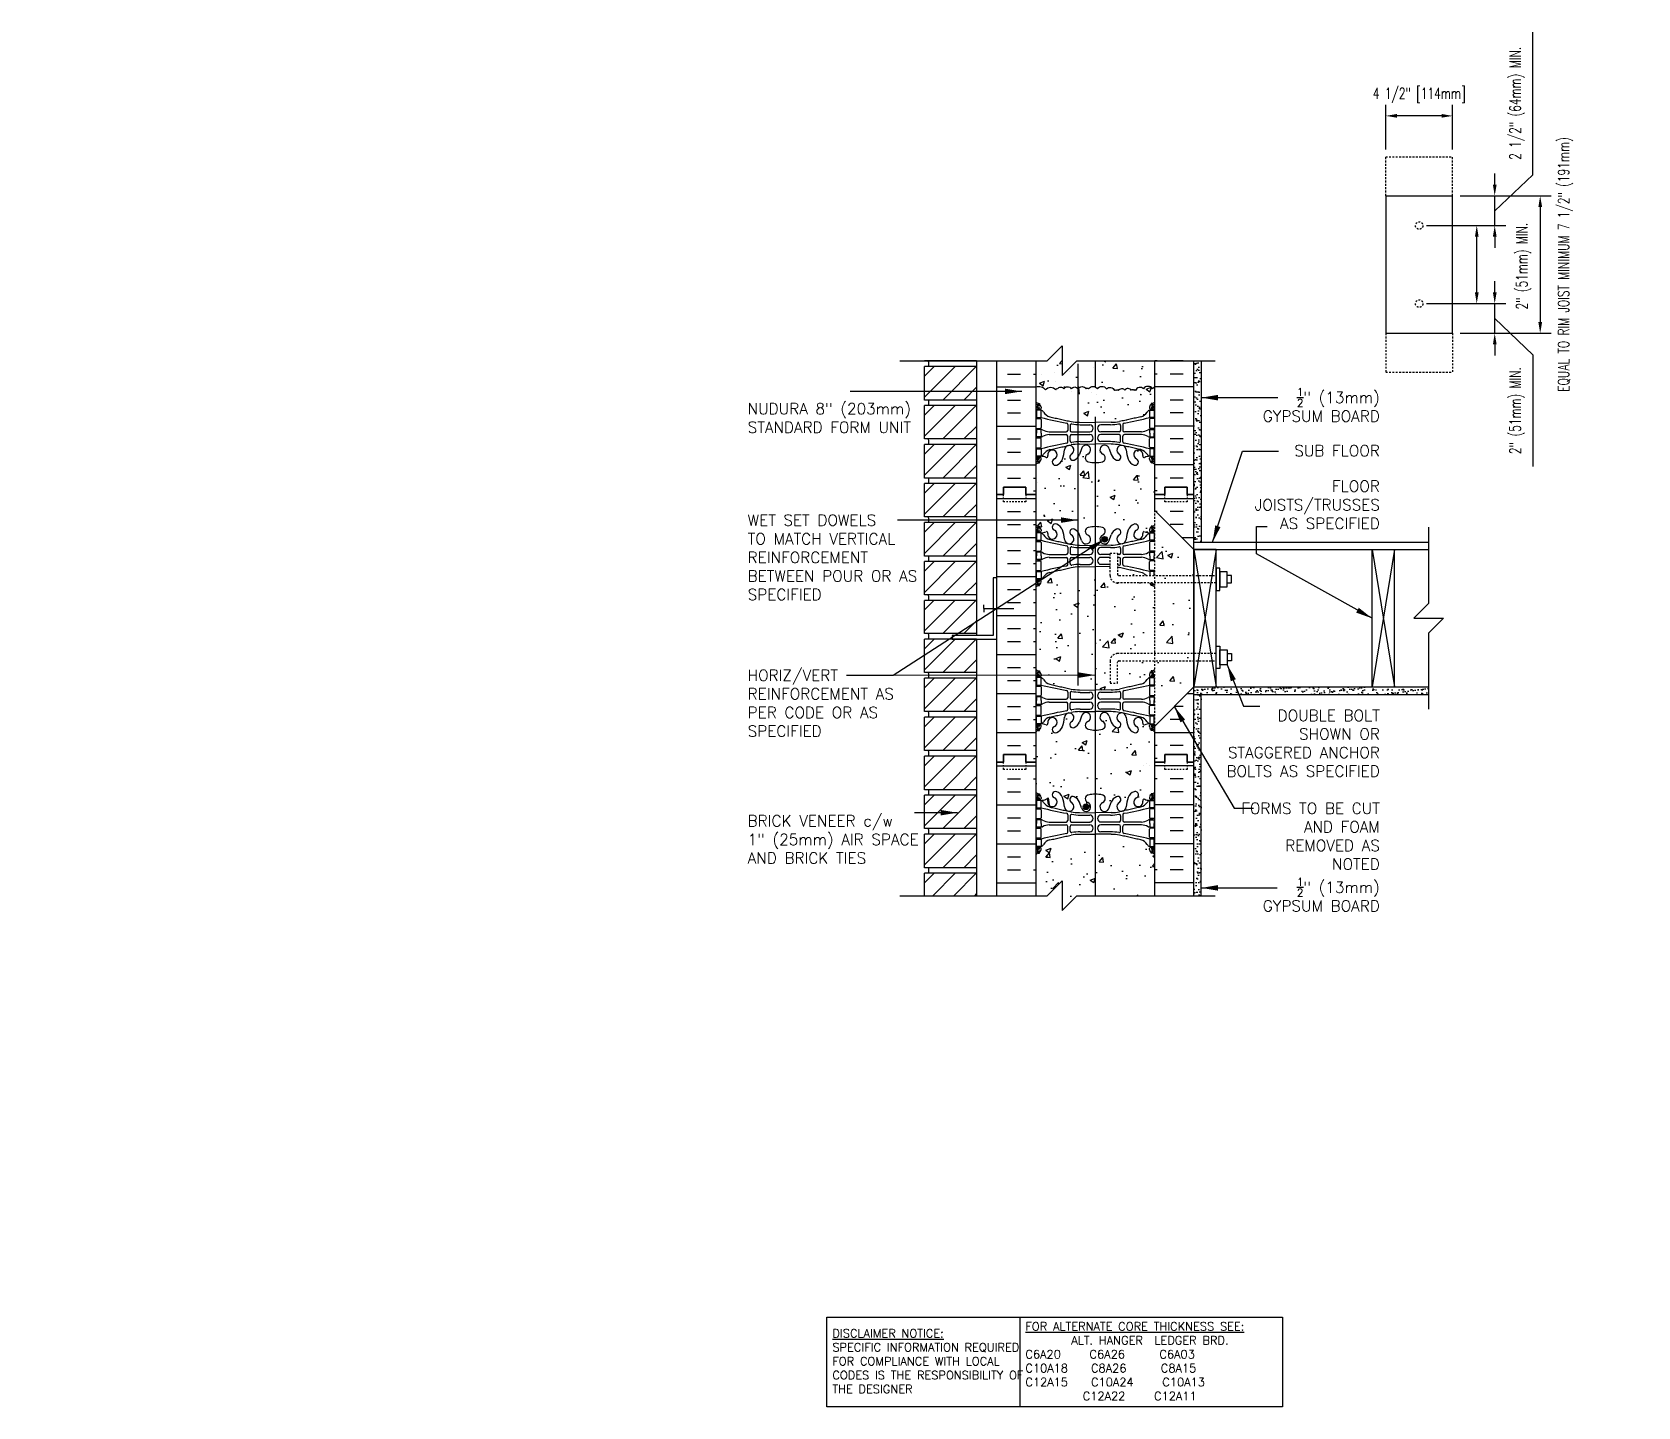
# Model space of a CAD drawing. Header units: inches. Extents: x 105 to 213, y 96 to 188.
import ezdxf

# ---------------------------------------------------------------- set-up
doc = ezdxf.new("R2010")
doc.units = ezdxf.units.IN
doc.header["$MEASUREMENT"] = 0
doc.header["$PDMODE"] = 3
doc.header["$PDSIZE"] = 0.0625
doc.linetypes.add('DASHED2', pattern=[0.375, 0.25, -0.125])
doc.linetypes.add('HIDDEN2', pattern=[0.1875, 0.125, -0.0625])
for name, color, linetype in [('HATCH', 12, 'Continuous'), ('LINE15', 9, 'Continuous'), ('LINE18', 9, 'Continuous'), ('line25', 2, 'Continuous'), ('LINE3', 3, 'Continuous'), ('LINE50', 5, 'Continuous'), ('LINE9', 9, 'Continuous'), ('TEXT', 4, 'Continuous'), ('Web_Edge', 9, 'Continuous')]:
    doc.layers.add(name, color=color, linetype=linetype)
doc.styles.add('DIM', font='romans.shx', dxfattribs={"width": 0.7})
doc.styles.add('ROMANS', font='romans.shx', dxfattribs={"height": 0.75})
doc.styles.get("Standard").update_dxf_attribs({"font": 'romans.shx', "height": 0.75})
doc.dimstyles.new('ext_12', dxfattribs={"dimscale": 12, "dimtxt": 0.09375, "dimasz": 0.09375, "dimexe": 0.09375, "dimexo": 0.0625, "dimgap": 0.0625, "dimtad": 1, "dimdec": 1, "dimzin": 3, "dimdsep": 46, "dimlunit": 4, "dimtxsty": 'DIM', "dimcen": 0.09, "dimdle": 0.09375, "dimclrt": 4, "dimadec": 0, "dimazin": 0, "dimtfac": 1, "dimtdec": 1, "dimtmove": 2, "dimatfit": 3, "dimfxl": 1, "dimfrac": 2, "dimtolj": 1, "dimtzin": 0, "dimarcsym": 0})
doc.dimstyles.new('ext_8', dxfattribs={"dimscale": 8, "dimtxt": 0.09375, "dimasz": 0.09375, "dimexe": 0.09375, "dimexo": 0.0625, "dimgap": 0.0625, "dimtad": 1, "dimdec": 1, "dimzin": 3, "dimdsep": 46, "dimlunit": 4, "dimtxsty": 'DIM', "dimcen": 0.09, "dimdle": 0.09375, "dimclrt": 4, "dimadec": 0, "dimazin": 0, "dimtfac": 1, "dimtdec": 1, "dimtmove": 2, "dimatfit": 3, "dimfxl": 1, "dimfrac": 2, "dimtolj": 1, "dimtzin": 0, "dimarcsym": 0})
pattern_1 = [(37.5, (71.9557, 23.9472), (-0.0157483, 0.48170594), [0, -0.38, 0, -0.425, 0, -0.40625]), (7.5, (71.9557, 23.9472), (0.4424442, 0.7055365), [0, -0.205, 0, -0.3425, 0, -0.13125]), (327.5, (71.6482, 23.9472), (0.7785355, 0.0014148), [0, -0.125, 0, -0.45, 0, -0.5875]), (317.5, (71.6482, 23.9472), (0.7515317, 0.219419), [0, -0.0625, 0, -0.295, 0, -0.3375])]

msp = doc.modelspace()

# ---------------------------------------------------------------- texts
at = {"layer": 'TEXT', "char_height": 0.75, "style": 'ROMANS'}
for s, insert, width, attachment_point in [('\\A1;{\\H0.7x;\\S1/2;}" (13mm) GYPSUM BOARD', (195.56, 163.3), 9.3429, 6), ('NUDURA 8" (203mm)\\PSTANDARD FORM UNIT', (153.02, 162.42), 11.0504, 4), ('\\A1;{\\H1x;SUB FLOOR}', (195.56, 160.22), 11.4349, 6), ('\\A1;FLOOR JOISTS/TRUSSES \\PAS SPECIFIED', (195.56, 156.58), 11.4349, 6), ('WET SET DOWELS \\PTO MATCH VERTICAL\\PREINFORCEMENT BETWEEN POUR OR AS SPECIFIED', (153.02, 153.04), 12.9696, 4), ('HORIZ/VERT REINFORCEMENT AS PER CODE OR AS SPECIFIED', (153.02, 143.23), 12.9696, 4), ('DOUBLE BOLT SHOWN OR STAGGERED ANCHOR BOLTS AS SPECIFIED', (195.56, 140.53), 11.4349, 6), ('FORMS TO BE CUT AND FOAM REMOVED AS NOTED', (195.56, 134.28), 10.5248, 6), ('BRICK VENEER c/w\\P1" (25mm) AIR SPACE AND BRICK TIES', (153.02, 134.06), 12.9696, 4), ('\\A1;{\\H0.7x;\\S1/2;}" (13mm) GYPSUM BOARD', (195.56, 130.34), 9.1207, 6)]:
    msp.add_mtext(s, dxfattribs=dict(at, insert=insert, width=width, attachment_point=attachment_point))
at = {"layer": 'TEXT', "char_height": 0.5625, "attachment_point": 4}
for s, insert, width in [('{\\LDISCLAIMER NOTICE:}\\PSPECIFIC INFORMATION REQUIRED FOR COMPLIANCE WITH LOCAL CODES IS THE RESPONSIBILITY OF THE DESIGNER', (158.72, 98.95), 14.0024), ('{\\LFOR ALTERNATE CORE THICKNESS SEE:\\P}        ALT. HANGER  LEDGER BRD.\\PC6A20     C6A26      C6A03     \\PC10A18    C8A26      C8A15\\PC12A15    C10A24     C10A13\\P          C12A22     C12A11', (171.71, 98.95), 23.333)]:
    msp.add_mtext(s, dxfattribs=dict(at, insert=insert, width=width))

# ---------------------------------------------------------------- blocks, each defined once
blk = doc.blocks.new('*D1')
at = {"layer": 'Defpoints', "color": 0, "transparency": 16777216}
for p in [(195.96, 182.75), (195.96, 180), (200.46, 180)]:
    blk.add_point(p, dxfattribs=at)
at = {"layer": 'TEXT', "color": 0, "lineweight": -2, "transparency": 16777216}
for p, q in [((195.96, 180.5), (195.96, 183.5)), ((199.71, 182.75), (196.71, 182.75)), ((200.46, 180.5), (200.46, 183.5))]:
    blk.add_line(p, q, dxfattribs=at)
at = {"layer": 'TEXT', "color": 0, "transparency": 16777216}
for points in [[(196.71, 182.88), (196.71, 182.63), (195.96, 182.75)], [(199.71, 182.88), (199.71, 182.63), (200.46, 182.75)]]:
    blk.add_solid(points, dxfattribs=at)
at = {"layer": 'TEXT', "color": 4, "transparency": 16777216, "insert": (198.21, 184.14), "char_height": 0.75, "attachment_point": 5, "style": 'DIM'}
blk.add_mtext('\\A1;4 1/2" [114mm]', dxfattribs=at)
blk = doc.blocks.new('*D2')
at = {"layer": 'Defpoints', "color": 0, "transparency": 16777216}
for p in [(200.46, 177.37), (200.46, 168.12), (206.35, 168.12)]:
    blk.add_point(p, dxfattribs=at)
at = {"layer": 'TEXT', "color": 0, "lineweight": -2, "transparency": 16777216}
for p, q in [((200.96, 177.37), (207.1, 177.37)), ((206.35, 176.62), (206.35, 168.87)), ((200.96, 168.12), (207.1, 168.12))]:
    blk.add_line(p, q, dxfattribs=at)
at = {"layer": 'TEXT', "color": 0, "transparency": 16777216}
for points in [[(206.23, 176.62), (206.48, 176.62), (206.35, 177.37)], [(206.23, 168.87), (206.48, 168.87), (206.35, 168.12)]]:
    blk.add_solid(points, dxfattribs=at)
at = {"layer": 'TEXT', "color": 4, "transparency": 16777216, "insert": (208.05, 172.75), "char_height": 0.75, "attachment_point": 5, "rotation": 90, "style": 'DIM'}
blk.add_mtext('\\A1;EQUAL TO RIM JOIST MINIMUM 7 1/2" (191mm) ', dxfattribs=at)
blk = doc.blocks.new('*D3')
at = {"layer": 'Defpoints', "color": 0, "transparency": 16777216}
for p in [(198.21, 170.12), (203.29, 170.12), (200.46, 168.12)]:
    blk.add_point(p, dxfattribs=at)
at = {"layer": 'TEXT', "color": 0, "lineweight": -2, "transparency": 16777216}
for p, q in [((203.29, 170.87), (203.29, 171.62)), ((198.71, 170.12), (204.04, 170.12)), ((203.29, 168.12), (203.29, 170.12)), ((203.29, 168.12), (203.29, 170.12)), ((203.29, 169.12), (205.86, 166.68)), ((200.96, 168.12), (204.04, 168.12)), ((203.29, 167.37), (203.29, 166.62)), ((205.86, 166.68), (205.86, 159.15))]:
    blk.add_line(p, q, dxfattribs=at)
at = {"layer": 'TEXT', "color": 0, "transparency": 16777216}
for points in [[(203.17, 170.87), (203.42, 170.87), (203.29, 170.12)], [(203.17, 167.37), (203.42, 167.37), (203.29, 168.12)]]:
    blk.add_solid(points, dxfattribs=at)
at = {"layer": 'TEXT', "color": 4, "transparency": 16777216, "insert": (204.79, 162.92), "char_height": 0.75, "attachment_point": 5, "rotation": 90, "style": 'DIM'}
blk.add_mtext('\\A1;2" (51mm) MIN.', dxfattribs=at)
blk = doc.blocks.new('*D4')
at = {"layer": 'Defpoints', "color": 0, "transparency": 16777216}
for p in [(198.21, 175.37), (202.08, 175.37), (198.21, 170.12)]:
    blk.add_point(p, dxfattribs=at)
at = {"layer": 'TEXT', "color": 0, "lineweight": -2, "transparency": 16777216}
for p, q in [((198.71, 175.37), (202.83, 175.37)), ((202.08, 170.87), (202.08, 174.62)), ((198.71, 170.12), (202.83, 170.12))]:
    blk.add_line(p, q, dxfattribs=at)
at = {"layer": 'TEXT', "color": 0, "transparency": 16777216}
for points in [[(201.96, 174.62), (202.21, 174.62), (202.08, 175.37)], [(201.96, 170.87), (202.21, 170.87), (202.08, 170.12)]]:
    blk.add_solid(points, dxfattribs=at)
at = {"layer": 'TEXT', "color": 4, "transparency": 16777216, "insert": (205.24, 172.64), "char_height": 0.75, "attachment_point": 5, "rotation": 90, "style": 'DIM'}
blk.add_mtext('\\A1;2" (51mm) MIN.', dxfattribs=at)
blk = doc.blocks.new('*D5')
at = {"layer": 'Defpoints', "color": 0, "transparency": 16777216}
for p in [(200.46, 177.37), (203.29, 177.37), (198.21, 175.37)]:
    blk.add_point(p, dxfattribs=at)
at = {"layer": 'TEXT', "color": 0, "lineweight": -2, "transparency": 16777216}
for p, q in [((205.86, 178.79), (205.86, 188.39)), ((203.29, 178.12), (203.29, 178.87)), ((203.29, 176.37), (205.86, 178.79)), ((200.96, 177.37), (204.04, 177.37)), ((203.29, 175.37), (203.29, 177.37)), ((203.29, 175.37), (203.29, 177.37)), ((198.71, 175.37), (204.04, 175.37)), ((203.29, 174.62), (203.29, 173.87))]:
    blk.add_line(p, q, dxfattribs=at)
at = {"layer": 'TEXT', "color": 0, "transparency": 16777216}
for points in [[(203.17, 178.12), (203.42, 178.12), (203.29, 177.37)], [(203.17, 174.62), (203.42, 174.62), (203.29, 175.37)]]:
    blk.add_solid(points, dxfattribs=at)
at = {"layer": 'TEXT', "color": 4, "transparency": 16777216, "insert": (204.79, 183.59), "char_height": 0.75, "attachment_point": 5, "rotation": 90, "style": 'DIM'}
blk.add_mtext('\\A1;2 1/2" (64mm) MIN.', dxfattribs=at)

# ---------------------------------------------------------------- dimensions: what is measured, and where the dimension line sits
at = {"layer": 'TEXT'}
for base, p1, p2, text, override, picture, middle in [((203.29, 177.37), (198.21, 175.37), (200.46, 177.37), '2 1/2" (64mm) MIN.', {"dimtmove": 1}, '*D5', (205.86, 179.29)), ((202.08, 175.37), (198.21, 170.12), (198.21, 175.37), '2" (51mm) MIN.', {"dimtmove": 2}, '*D4', (205.24, 172.64)), ((203.29, 170.12), (200.46, 168.12), (198.21, 170.12), '2" (51mm) MIN.', {"dimtmove": 1}, '*D3', (205.86, 166.18))]:
    dim = msp.add_linear_dim(base=base, p1=p1, p2=p2, angle=90, text=text, dimstyle='ext_8', override=override, dxfattribs=at)
    dim.commit()
    dim.dimension.update_dxf_attribs({"geometry": picture, "text_midpoint": middle, "dimtype": 160})
dim = msp.add_linear_dim(base=(195.96, 182.75), p1=(200.46, 180), p2=(195.96, 180), dimstyle='ext_8', dxfattribs=at)
dim.commit()
dim.dimension.update_dxf_attribs({"geometry": '*D1', "text_midpoint": (198.21, 184.14), "dimtype": 160})
dim = msp.add_linear_dim(base=(206.35, 168.12), p1=(200.46, 177.37), p2=(200.46, 168.12), angle=90, text='EQUAL TO RIM JOIST MINIMUM 7 1/2" (191mm) ', dimstyle='ext_8', dxfattribs=at)
dim.commit()
dim.dimension.update_dxf_attribs({"geometry": '*D2', "text_midpoint": (208.05, 172.75), "dimtype": 160})

# ---------------------------------------------------------------- hatches: boundary and pattern name
at = {"layer": 'HATCH'}
h = msp.add_hatch(dxfattribs=at)
h.set_pattern_fill('AR-CONC', color=256, scale=0.5)
h.paths.add_polyline_path([(176.43, 166.27), (175.18, 166.27), (174.18, 165.27), (174.18, 167.27), (173.18, 166.27), (172.42, 166.27), (172.42, 164.51, -0.34551), (173.06, 164.31, -0.520567), (173.76, 164.31, -0.520567), (173.88, 164.39, -0.520567), (174.29, 164.39, -0.520567), (174.8, 164.39, -0.520567), (175.25, 164.39, -0.520567), (175.8, 164.39, -0.520567), (175.96, 164.39, -0.382917), (176.43, 164.5)])
h.paths.add_polyline_path([(180.42, 166.27), (176.43, 166.27), (176.43, 164.5, -0.114772), (176.55, 164.39, -0.520567), (177.17, 164.39, -0.520567), (177.7, 164.28, -0.520567), (177.81, 164.28, -0.520567), (177.98, 164.28, -0.520567), (178.41, 164.3, -0.520567), (178.84, 164.28, -0.520567), (179.01, 164.28, -0.520567), (179.12, 164.28, -0.520567), (179.65, 164.39, -0.520567), (180.27, 164.39, -0.135269), (180.42, 164.51)])
h.paths.add_polyline_path([(176.41, 159.42, -0.066822), (175.94, 159.48, -0.734872), (175.92, 159.99, 1.612474), (175.49, 160.35), (175.35, 159.96, -0.071771), (175.23, 159.78), (175.23, 154.75, -0.071771), (175.35, 154.57), (175.49, 154.18, 1.612474), (175.92, 154.54, -0.734872), (175.94, 155.06, -0.066822), (176.41, 155.12)])
h.paths.add_polyline_path([(175.23, 159.78, -0.100061), (175, 159.6, -0.940793), (174.8, 159.98, 1.753171), (174.35, 160.28, -0.068226), (174.21, 159.65, -0.21345), (173.82, 159.26, -1), (173.65, 159.67, 2.087231), (173.22, 159.89, -0.669601), (173.09, 159.77, 0.085348), (172.76, 159.85), (172.65, 159.85), (172.65, 159.78), (172.7, 159.78, -0.414214), (172.76, 159.72), (172.76, 159.65, -0.249069), (172.65, 159.44), (172.65, 159.4), (172.56, 159.4, 0.088416), (172.42, 159.3), (172.42, 157.27), (172.42, 155.23, 0.088416), (172.56, 155.14), (172.65, 155.14), (172.65, 155.09, -0.249069), (172.76, 154.89), (172.76, 154.82, -0.414214), (172.7, 154.76), (172.65, 154.76), (172.65, 154.69), (172.76, 154.69, 0.085348), (173.09, 154.76, -0.669601), (173.22, 154.64, 2.087231), (173.65, 154.87, -1), (173.82, 155.28, -0.21345), (174.21, 154.89, -0.068226), (174.35, 154.26, 1.753171), (174.8, 154.56, -0.940793), (175, 154.94, -0.100061), (175.23, 154.75)])
edge = h.paths.add_edge_path()
edge.add_line((180.18, 163.02), (180.13, 163.02))
edge.add_arc((180.13, 163.08), 0.0625, 180, 270, ccw=False)
edge.add_line((180.07, 163.08), (180.07, 163.15))
edge.add_arc((180.32, 163.15), 0.25, 124.0558, 180, ccw=False)
edge.add_line((180.18, 163.36), (180.18, 163.4))
edge.add_line((180.18, 163.4), (180.27, 163.4))
edge.add_arc((180.07, 163.86), 0.5, 293.5782, 313.7891)
edge.add_line((180.42, 163.49), (180.42, 164.51))
edge.add_arc((180.56, 164.18), 0.359, 114.1857, 145)
edge.add_arc((179.96, 164.17), 0.381, 35, 145)
edge.add_arc((179.42, 164.15), 0.328, 46.8221, 156.8221)
edge.add_arc((179.06, 164.24), 0.0672, 35, 145)
edge.add_arc((178.92, 164.22), 0.105, 35, 145)
edge.add_arc((178.62, 164.14), 0.262, 31.7293, 141.7293)
edge.add_arc((178.2, 164.14), 0.262, 38.2707, 148.2707)
edge.add_arc((177.9, 164.22), 0.105, 35, 145)
edge.add_arc((177.75, 164.24), 0.0672, 35, 145)
edge.add_arc((177.4, 164.15), 0.328, 23.1779, 133.1779)
edge.add_arc((176.86, 164.17), 0.381, 35, 145)
edge.add_arc((176.26, 164.18), 0.359, 35, 61.1893)
edge.add_arc((176.26, 164.18), 0.359, 61.1893, 145)
edge.add_arc((175.88, 164.33), 0.0971, 35, 145)
edge.add_arc((175.53, 164.2), 0.336, 35, 145)
edge.add_arc((175.03, 164.23), 0.276, 35, 41.607)
edge.add_line((175.23, 164.41), (175.23, 162.13))
edge.add_arc((175.34, 165.11), 2.98, 267.833, 270.0995)
edge.add_line((175.35, 162.13), (176.42, 162.11))
edge.add_line((176.42, 162.11), (177.48, 162.13))
edge.add_arc((177.49, 165.11), 2.98, 269.9005, 280.7454)
edge.add_spline(control_points=[(178.04, 162.18), (179.48, 162.5)], knot_values=[0, 0, 1, 1], degree=1, periodic=0)
edge.add_arc((179.28, 163.22), 0.743, 286.1893, 325.772)
edge.add_arc((180.2, 162.61), 0.364, 109.6613, 147.9576, ccw=False)
edge.add_line((180.08, 162.95), (180.18, 162.95))
edge.add_line((180.18, 162.95), (180.18, 163.02))
edge = h.paths.add_edge_path()
edge.add_spline(control_points=[(174.79, 152.35), (173.35, 152.03)], knot_values=[0, 0, 1, 1], degree=1, periodic=0)
edge.add_arc((173.56, 151.32), 0.743, 106.1893, 145.772)
edge.add_arc((172.64, 151.93), 0.364, 289.6613, 327.9576, ccw=False)
edge.add_line((172.76, 151.59), (172.65, 151.59))
edge.add_line((172.65, 151.59), (172.65, 151.52))
edge.add_line((172.65, 151.52), (172.7, 151.52))
edge.add_arc((172.7, 151.45), 0.0625, 0, 90, ccw=False)
edge.add_line((172.76, 151.45), (172.76, 151.39))
edge.add_arc((172.51, 151.39), 0.25, 304.0558, 360, ccw=False)
edge.add_line((172.65, 151.18), (172.65, 151.14))
edge.add_line((172.65, 151.14), (172.56, 151.14))
edge.add_arc((172.76, 150.68), 0.5, 113.5782, 133.7891)
edge.add_line((172.42, 151.04), (172.42, 145.49))
edge.add_arc((172.76, 145.86), 0.5, 226.2109, 246.4218)
edge.add_line((172.56, 145.4), (172.65, 145.4))
edge.add_line((172.65, 145.4), (172.65, 145.36))
edge.add_arc((172.51, 145.15), 0.25, 0, 55.9442, ccw=False)
edge.add_line((172.76, 145.15), (172.76, 145.08))
edge.add_arc((172.7, 145.08), 0.0625, -90, 0, ccw=False)
edge.add_line((172.7, 145.02), (172.65, 145.02))
edge.add_line((172.65, 145.02), (172.65, 144.95))
edge.add_line((172.65, 144.95), (172.76, 144.95))
edge.add_arc((172.64, 144.61), 0.364, 32.0424, 70.3387, ccw=False)
edge.add_arc((173.56, 145.22), 0.743, 214.228, 253.8107)
edge.add_spline(control_points=[(173.35, 144.5), (174.79, 144.18)], knot_values=[0, 0, 1, 1], degree=1, periodic=0)
edge.add_arc((175.34, 147.11), 2.98, 259.2546, 270.0995)
edge.add_line((175.35, 144.13), (176.41, 144.11))
edge.add_line((176.41, 144.11), (176.41, 145.07))
edge.add_line((176.41, 145.07), (176.41, 151.07))
edge.add_line((176.41, 151.07), (176.41, 152.42))
edge.add_line((176.41, 152.42), (175.35, 152.41))
edge.add_arc((175.34, 149.42), 2.98, 89.9005, 100.7454)
h.paths.add_polyline_path([(180.42, 159.3, 0.088416), (180.27, 159.4), (180.18, 159.4), (180.18, 159.44, -0.249069), (180.07, 159.65), (180.07, 159.72, -0.414214), (180.13, 159.78), (180.18, 159.78), (180.18, 159.85), (180.08, 159.85, 0.085348), (179.75, 159.77, -0.669601), (179.61, 159.89, 2.087231), (179.18, 159.67, -1), (179.02, 159.26, -0.21345), (178.62, 159.65, -0.069923), (178.49, 160.29, 1.629604), (178.02, 159.99, -1.059167), (177.81, 159.61, -0.16372), (177.49, 159.96), (177.35, 160.35, 1.612474), (176.91, 159.99, -0.734872), (176.89, 159.48, -0.070129), (176.41, 159.42), (176.41, 155.12, -0.070129), (176.89, 155.06, -0.734872), (176.91, 154.54, 1.612474), (177.35, 154.18), (177.49, 154.57, -0.16372), (177.81, 154.93, -1.059167), (178.02, 154.54, 1.629604), (178.49, 154.24, -0.069923), (178.62, 154.89, -0.21345), (179.02, 155.28, -1), (179.18, 154.87, 2.087231), (179.61, 154.64, -0.669601), (179.75, 154.76, 0.085348), (180.08, 154.69), (180.18, 154.69), (180.18, 154.76), (180.13, 154.76, -0.414214), (180.07, 154.82), (180.07, 154.89, -0.249069), (180.18, 155.09), (180.18, 155.14), (180.27, 155.14, 0.088416), (180.42, 155.23), (180.42, 156.19)])
h.paths.add_polyline_path([(177.23, 154.26, -1), (176.85, 154.26, -1)], flags=16)
edge = h.paths.add_edge_path()
edge.add_spline(control_points=[(179.48, 152.03), (178.04, 152.35)], knot_values=[0, 0, 1, 1], degree=1, periodic=0)
edge.add_arc((177.49, 149.42), 2.98, 79.2546, 81.8172)
edge.add_line((177.91, 152.37), (177.91, 151.92))
edge.add_arc((178.01, 151.92), 0.1, 180, 270)
edge.add_line((178.01, 151.82), (179.83, 151.82))
edge.add_arc((179.28, 151.32), 0.743, 42.1763, 73.8107)
h.paths.add_polyline_path([(176.41, 141.42, -0.066822), (175.94, 141.48, -0.734872), (175.92, 141.99, 1.612474), (175.49, 142.35), (175.35, 141.96, -0.173075), (175, 141.6, -0.940793), (174.8, 141.98, 1.702394), (174.35, 142.29, -0.069923), (174.21, 141.65, -0.21345), (173.82, 141.26, -1), (173.65, 141.67, 2.087231), (173.22, 141.89, -0.669601), (173.09, 141.77, 0.085348), (172.76, 141.85), (172.65, 141.85), (172.65, 141.78), (172.7, 141.78, -0.414214), (172.76, 141.72), (172.76, 141.65, -0.249069), (172.65, 141.44), (172.65, 141.4), (172.56, 141.4, 0.088416), (172.42, 141.3), (172.42, 139.27), (172.42, 137.23, 0.088416), (172.56, 137.14), (172.65, 137.14), (172.65, 137.09, -0.249069), (172.76, 136.89), (172.76, 136.82, -0.414214), (172.7, 136.76), (172.65, 136.76), (172.65, 136.69), (172.76, 136.69, 0.085348), (173.09, 136.76, -0.669601), (173.22, 136.64, 2.087231), (173.65, 136.87, -1), (173.82, 137.28, -0.21345), (174.21, 136.89, -0.069923), (174.35, 136.24, 1.702394), (174.8, 136.56, -0.940793), (175, 136.94, -0.173075), (175.35, 136.57), (175.49, 136.18, 1.612474), (175.92, 136.54, -0.734872), (175.94, 137.06, -0.066822), (176.41, 137.12)])
h.paths.add_polyline_path([(175.98, 136.26, -1), (175.61, 136.26, -1)], flags=16)
h.paths.add_polyline_path([(180.42, 139.27), (180.42, 141.3, 0.088416), (180.27, 141.4), (180.18, 141.4), (180.18, 141.44, -0.249069), (180.07, 141.65), (180.07, 141.72, -0.414214), (180.13, 141.78), (180.18, 141.78), (180.18, 141.85), (180.08, 141.85, 0.085348), (179.75, 141.77, -0.669601), (179.61, 141.89, 2.087231), (179.18, 141.67, -1), (179.02, 141.26, -0.21345), (178.62, 141.65, -0.069923), (178.49, 142.29, 1.702394), (178.04, 141.98, -0.940793), (177.83, 141.6, -0.173075), (177.49, 141.96), (177.35, 142.35, 1.612474), (176.91, 141.99, -0.734872), (176.89, 141.48, -0.070129), (176.41, 141.42), (176.41, 137.12, -0.070129), (176.89, 137.06, -0.734872), (176.91, 136.54, 1.612474), (177.35, 136.18), (177.49, 136.57, -0.173075), (177.83, 136.94, -0.940793), (178.04, 136.56, 1.702394), (178.49, 136.24, -0.069923), (178.62, 136.89, -0.21345), (179.02, 137.28, -1), (179.18, 136.87, 2.087231), (179.61, 136.64, -0.669601), (179.75, 136.76, 0.085348), (180.08, 136.69), (180.18, 136.69), (180.18, 136.76), (180.13, 136.76, -0.414214), (180.07, 136.82), (180.07, 136.89, -0.249069), (180.18, 137.09), (180.18, 137.14), (180.27, 137.14, 0.088416), (180.42, 137.23)])
h = msp.add_hatch(dxfattribs=at)
h.set_pattern_fill('ANSI31', color=256, scale=8, style=0)
h.set_pattern_definition([(45, (91.1324, 75.6803), (-0.707107, 0.707107), [])])
h.paths.add_polyline_path([(168.42, 166.27), (164.92, 166.27), (164.92, 166.26), (168.42, 166.26)])
h = msp.add_hatch(dxfattribs=at)
h.set_pattern_fill('ANSI31', color=256, scale=8, style=0)
h.set_pattern_definition([(45, (91.1324, 73.0553), (-0.707107, 0.707107), [])])
h.paths.add_polyline_path([(168.42, 163.63), (168.42, 165.88), (164.92, 165.88), (164.92, 163.63)])
h = msp.add_hatch(dxfattribs=at)
h.set_pattern_fill('AR-SAND', color=256, scale=0.25, style=0)
h.set_pattern_definition(pattern_1)
h.paths.add_polyline_path([(183.54, 166.27), (183.04, 166.27), (183.04, 157.27), (183.04, 154.07), (183.54, 154.07)])
h = msp.add_hatch(dxfattribs=at)
h.set_pattern_fill('ANSI31', color=256, scale=8, style=0)
h.set_pattern_definition([(45, (91.1324, 70.4303), (-0.707107, 0.707107), [])])
h.paths.add_polyline_path([(168.42, 161.01), (168.42, 163.26), (164.92, 163.26), (164.92, 161.01)])
h = msp.add_hatch(dxfattribs=at)
h.set_pattern_fill('ANSI31', color=256, scale=8, style=0)
h.set_pattern_definition([(45, (91.1324, 67.8053), (-0.707107, 0.707107), [])])
h.paths.add_polyline_path([(168.42, 158.38), (168.42, 160.63), (164.92, 160.63), (164.92, 158.38)])
h = msp.add_hatch(dxfattribs=at)
h.set_pattern_fill('ANSI31', color=256, scale=8, style=0)
h.set_pattern_definition([(45, (91.1324, 65.1803), (-0.707107, 0.707107), [])])
h.paths.add_polyline_path([(168.42, 155.76), (168.42, 158.01), (164.92, 158.01), (164.92, 155.76)])
h = msp.add_hatch(dxfattribs=at)
h.set_pattern_fill('INSUL', color=256, scale=7, style=0)
h.set_pattern_definition([(0, (-2753.7448, -257.742), (0, 2.625), []), (0, (-2753.7448, -256.867), (0, 2.625), [0.875, -0.875]), (0, (-2753.7448, -255.992), (0, 2.625), [0.875, -0.875])])
h.paths.add_polyline_path([(169.79, 139.27), (170.23, 139.27), (170.23, 139.77), (171.73, 139.77), (171.73, 139.27), (172.42, 139.27), (172.42, 157.27), (171.73, 157.27), (171.73, 157.77), (170.23, 157.77), (170.23, 157.27), (169.79, 157.27)])
h = msp.add_hatch(dxfattribs=at)
h.set_pattern_fill('INSUL', color=256, scale=7, style=0)
h.set_pattern_definition([(180, (3106.5784, -257.742), (0, 2.625), []), (180, (3106.5784, -256.867), (0, 2.625), [0.875, -0.875]), (180, (3106.5784, -255.992), (0, 2.625), [0.875, -0.875])])
h.paths.add_polyline_path([(183.04, 144.32), (180.42, 141.69), (180.42, 139.27), (181.1, 139.27), (181.1, 139.77), (182.6, 139.77), (182.6, 139.27), (183.04, 139.27)])
h.paths.add_polyline_path([(180.42, 156.19), (183.04, 153.57), (183.04, 157.27), (182.6, 157.27), (182.6, 157.77), (181.1, 157.77), (181.1, 157.27), (180.42, 157.27)])
h = msp.add_hatch(dxfattribs=at)
h.set_pattern_fill('ANSI31', color=256, scale=8, style=0)
h.set_pattern_definition([(45, (91.1324, 62.5553), (-0.707107, 0.707107), [])])
h.paths.add_polyline_path([(168.42, 153.13), (168.42, 155.38), (164.92, 155.38), (164.92, 153.13)])
h = msp.add_hatch(dxfattribs=at)
h.set_pattern_fill('AR-CONC', color=256, scale=0.5, style=0)
h.set_pattern_definition([(50, (46.9927, -6.3218), (3.5863, -0.31376), [0.375, -4.125]), (355, (46.9927, -6.3218), (-0.693757, 3.76096), [0.3, -3.3]), (100.4514, (47.2916, -6.348), (2.892547, 3.4472), [0.3187, -3.50571]), (46.1842, (46.9927, -5.3218), (5.336205, -0.827595), [0.5625, -6.1875]), (96.6356, (47.4374, -5.3907), (4.67331, 4.87059), [0.47805, -5.25856]), (351.1842, (46.993, -5.322), (4.67331, 4.8706), [0.45, -4.95]), (21, (47.4927, -5.5718), (2.984535, -2.013094), [0.375, -4.125]), (326, (47.4927, -5.5718), (1.216577, 3.62575), [0.3, -3.3]), (71.4514, (47.7415, -5.7395), (4.201113, 1.61265), [0.3187, -3.50571]), (37.5, (46.9927, -6.3218), (0.060799, 1.664469), [0, -3.26, 0, -3.35, 0, -3.3125]), (7.5, (46.9927, -6.3218), (1.315348, 1.972059), [0, -1.91, 0, -3.185, 0, -1.2625]), (327.5, (45.8777, -6.3218), (2.669112, -0.112774), [0, -1.25, 0, -3.9, 0, -5.175]), (317.5, (45.3777, -6.3218), (2.91593, 0.500525), [0, -1.625, 0, -2.59, 0, -3.675])])
h.paths.add_polyline_path([(183.04, 151), (180.42, 151), (180.42, 146.88), (183.04, 146.88)])
h.paths.add_polyline_path([(183.04, 145.44), (183.04, 146.38), (180.42, 146.38), (180.42, 142.82)])
h.paths.add_polyline_path([(180.42, 155.07), (180.42, 151.5), (183.04, 151.5), (183.04, 152.44)])
h = msp.add_hatch(dxfattribs=at)
h.set_pattern_fill('ANSI31', color=256, scale=8, style=0)
h.set_pattern_definition([(45, (91.1324, 59.9303), (-0.707107, 0.707107), [])])
h.paths.add_polyline_path([(168.42, 150.51), (168.42, 152.76), (164.92, 152.76), (164.92, 150.51)])
h = msp.add_hatch(dxfattribs=at)
h.set_pattern_fill('AR-CONC', color=256, scale=0.5)
edge = h.paths.add_edge_path()
edge.add_arc((180.07, 150.68), 0.5, 46.2109, 66.4218)
edge.add_line((180.27, 151.14), (180.18, 151.14))
edge.add_line((180.18, 151.14), (180.18, 151.18))
edge.add_arc((180.32, 151.39), 0.25, 196.1242, 235.9442, ccw=False)
edge.add_line((180.08, 151.32), (177.95, 151.32))
edge.add_arc((177.92, 151.53), 0.217, 262.6994, 276.6942, ccw=False)
edge.add_arc((177.91, 151.82), 0.5, 180, 268.0815, ccw=False)
edge.add_line((177.41, 151.82), (177.41, 152.41))
edge.add_line((177.41, 152.41), (176.42, 152.42))
edge.add_line((176.42, 152.42), (176.41, 152.42))
edge.add_line((176.41, 152.42), (176.41, 151.07))
edge.add_line((176.41, 151.07), (176.41, 145.07))
edge.add_line((176.41, 145.07), (176.41, 144.11))
edge.add_line((176.41, 144.11), (176.42, 144.11))
edge.add_line((176.42, 144.11), (177.48, 144.13))
edge.add_arc((177.49, 147.11), 2.98, 269.9005, 280.7454)
edge.add_spline(control_points=[(178.04, 144.18), (179.48, 144.5)], knot_values=[0, 0, 1, 1], degree=1, periodic=0)
edge.add_arc((179.28, 145.22), 0.743, 286.1893, 325.772)
edge.add_arc((180.2, 144.61), 0.364, 109.6613, 147.9576, ccw=False)
edge.add_line((180.08, 144.95), (180.18, 144.95))
edge.add_line((180.18, 144.95), (180.18, 145.02))
edge.add_line((180.18, 145.02), (180.13, 145.02))
edge.add_arc((180.13, 145.08), 0.0625, 180, 270, ccw=False)
edge.add_line((180.07, 145.08), (180.07, 145.15))
edge.add_arc((180.32, 145.15), 0.25, 124.0558, 180, ccw=False)
edge.add_line((180.18, 145.36), (180.18, 145.4))
edge.add_line((180.18, 145.4), (180.27, 145.4))
edge.add_arc((180.07, 145.86), 0.5, 293.5782, 313.7891)
edge.add_line((180.42, 145.49), (180.42, 146.07))
edge.add_line((180.42, 146.07), (178.01, 146.07))
edge.add_arc((178.01, 145.97), 0.1, 90, 180)
edge.add_line((177.91, 145.97), (177.91, 144.57))
edge.add_line((177.91, 144.57), (177.41, 144.57))
edge.add_line((177.41, 144.57), (177.41, 146.07))
edge.add_arc((177.91, 146.07), 0.5, 90, 180, ccw=False)
edge.add_line((177.91, 146.57), (180.42, 146.57))
edge.add_line((180.42, 146.57), (180.42, 151.04))
edge = h.paths.add_edge_path(flags=17)
edge.add_spline(control_points=[(179.48, 152.03), (178.04, 152.35)], knot_values=[0, 0, 1, 1], degree=1, periodic=0)
edge.add_arc((177.49, 149.42), 2.98, 79.2546, 81.8172)
edge.add_line((177.91, 152.37), (177.91, 151.92))
edge.add_arc((178.01, 151.92), 0.1, 180, 270)
edge.add_line((178.01, 151.82), (179.83, 151.82))
edge.add_arc((179.28, 151.32), 0.743, 42.1763, 73.8107)
h = msp.add_hatch(dxfattribs=at)
h.set_pattern_fill('ANSI31', color=256, scale=8, style=0)
h.set_pattern_definition([(45, (91.1324, 57.3351), (-0.707107, 0.707107), [])])
h.paths.add_polyline_path([(168.42, 147.91), (168.42, 150.16), (164.92, 150.16), (164.92, 147.91)])
h = msp.add_hatch(dxfattribs=at)
h.set_pattern_fill('ANSI31', color=256, scale=8, style=0)
h.set_pattern_definition([(45, (91.1324, 54.7101), (-0.707107, 0.707107), [])])
h.paths.add_polyline_path([(168.42, 145.29), (168.42, 147.54), (164.92, 147.54), (164.92, 145.29)])
h = msp.add_hatch(dxfattribs=at)
h.set_pattern_fill('ANSI31', color=256, scale=8, style=0)
h.set_pattern_definition([(45, (91.1324, 52.0851), (-0.707107, 0.707107), [])])
h.paths.add_polyline_path([(168.42, 142.66), (168.42, 144.91), (164.92, 144.91), (164.92, 142.66)])
h = msp.add_hatch(dxfattribs=at)
h.set_pattern_fill('AR-SAND', color=256, scale=0.25, style=0)
h.set_pattern_definition(pattern_1)
h.paths.add_polyline_path([(198.84, 143.82), (198.84, 144.32), (183.04, 144.32), (183.04, 143.82)])
h = msp.add_hatch(dxfattribs=at)
h.set_pattern_fill('AR-SAND', color=256, scale=0.25, style=0)
h.set_pattern_definition(pattern_1)
h.paths.add_polyline_path([(183.54, 143.82), (183.04, 143.82), (183.04, 139.27), (183.04, 130.27), (183.54, 130.27)])
h = msp.add_hatch(dxfattribs=at)
h.set_pattern_fill('ANSI31', color=256, scale=8, style=0)
h.set_pattern_definition([(45, (91.1324, 49.4601), (-0.707107, 0.707107), [])])
h.paths.add_polyline_path([(168.42, 140.04), (168.42, 142.29), (164.92, 142.29), (164.92, 140.04)])
h = msp.add_hatch(dxfattribs=at)
h.set_pattern_fill('AR-CONC', color=256, scale=0.5, style=0)
h.paths.add_polyline_path([(105.12, 140.68), (104.87, 140.85), (105.22, 140.98)], flags=16)
h = msp.add_hatch(dxfattribs=at)
h.set_pattern_fill('ANSI31', color=256, scale=8, style=0)
h.set_pattern_definition([(45, (91.1324, 46.8351), (-0.707107, 0.707107), [])])
h.paths.add_polyline_path([(168.42, 137.41), (168.42, 139.66), (164.92, 139.66), (164.92, 137.41)])
h = msp.add_hatch(dxfattribs=at)
h.set_pattern_fill('ANSI31', color=256, scale=8, style=0)
h.set_pattern_definition([(45, (91.1324, 44.2101), (-0.707107, 0.707107), [])])
h.paths.add_polyline_path([(168.42, 134.79), (168.42, 137.04), (164.92, 137.04), (164.92, 134.79)])
h = msp.add_hatch(dxfattribs=at)
h.set_pattern_fill('ANSI31', color=256, scale=8, style=0)
h.set_pattern_definition([(45, (91.1324, 41.5851), (-0.707107, 0.707107), [])])
h.paths.add_polyline_path([(168.42, 132.16), (168.42, 134.41), (164.92, 134.41), (164.92, 132.16)])
h = msp.add_hatch(dxfattribs=at)
h.set_pattern_fill('AR-CONC', color=256, scale=0.5)
edge = h.paths.add_edge_path()
edge.add_line((176.41, 134.42), (175.35, 134.41))
edge.add_arc((175.34, 131.42), 2.98, 89.9005, 100.7454)
edge.add_spline(control_points=[(174.79, 134.35), (173.35, 134.03)], knot_values=[0, 0, 1, 1], degree=1, periodic=0)
edge.add_arc((173.56, 133.32), 0.743, 106.1893, 145.772)
edge.add_arc((172.64, 133.93), 0.364, 289.6613, 327.9576, ccw=False)
edge.add_line((172.76, 133.59), (172.65, 133.59))
edge.add_line((172.65, 133.59), (172.65, 133.52))
edge.add_line((172.65, 133.52), (172.7, 133.52))
edge.add_arc((172.7, 133.45), 0.0625, 0, 90, ccw=False)
edge.add_line((172.76, 133.45), (172.76, 133.39))
edge.add_arc((172.51, 133.39), 0.25, 304.0558, 360, ccw=False)
edge.add_line((172.65, 133.18), (172.65, 133.14))
edge.add_line((172.65, 133.14), (172.56, 133.14))
edge.add_arc((172.76, 132.68), 0.5, 113.5782, 133.7891)
edge.add_line((172.42, 133.04), (172.42, 130.27))
edge.add_line((172.42, 130.27), (173.18, 130.27))
edge.add_line((173.18, 130.27), (174.18, 131.27))
edge.add_line((174.18, 131.27), (174.18, 129.27))
edge.add_line((174.18, 129.27), (175.18, 130.27))
edge.add_line((175.18, 130.27), (176.41, 130.27))
edge.add_line((176.41, 130.27), (176.41, 134.42))
edge = h.paths.add_edge_path()
edge.add_arc((180.07, 132.68), 0.5, 46.2109, 66.4218)
edge.add_line((180.27, 133.14), (180.18, 133.14))
edge.add_line((180.18, 133.14), (180.18, 133.18))
edge.add_arc((180.32, 133.39), 0.25, 180, 235.9442, ccw=False)
edge.add_line((180.07, 133.39), (180.07, 133.45))
edge.add_arc((180.13, 133.45), 0.0625, 90, 180, ccw=False)
edge.add_line((180.13, 133.52), (180.18, 133.52))
edge.add_line((180.18, 133.52), (180.18, 133.59))
edge.add_line((180.18, 133.59), (180.08, 133.59))
edge.add_arc((180.2, 133.93), 0.364, 212.0424, 250.3387, ccw=False)
edge.add_arc((179.28, 133.32), 0.743, 34.228, 73.8107)
edge.add_spline(control_points=[(179.48, 134.03), (178.04, 134.35)], knot_values=[0, 0, 1, 1], degree=1, periodic=0)
edge.add_arc((177.49, 131.42), 2.98, 79.2546, 90.0995)
edge.add_line((177.48, 134.41), (176.42, 134.42))
edge.add_line((176.42, 134.42), (176.41, 134.42))
edge.add_line((176.41, 134.42), (176.41, 130.27))
edge.add_line((176.41, 130.27), (180.42, 130.27))
edge.add_line((180.42, 130.27), (180.42, 133.04))
h = msp.add_hatch(dxfattribs=at)
h.set_pattern_fill('ANSI31', color=256, scale=8, style=0)
h.set_pattern_definition([(45, (91.1324, 38.9601), (-0.707107, 0.707107), [])])
h.paths.add_polyline_path([(164.92, 130.27), (168.42, 130.27), (168.42, 131.79), (164.92, 131.79)])
at = {"layer": 'LINE3'}
for points in [[(176.85, 154.26, 1), (177.23, 154.26, 1)], [(175.61, 136.26, 1), (175.98, 136.26, 1)]]:
    msp.add_hatch(color=256, dxfattribs=at).paths.add_polyline_path(points)

# ---------------------------------------------------------------- linework, layer by layer
at = {"layer": 'HATCH'}
for p, q in [((170.51, 166.26), (171.38, 166.26)), ((170.51, 165.38), (171.38, 165.38)), ((172.26, 166.26), (172.42, 166.26)), ((172.26, 165.38), (172.42, 165.38)), ((172.76, 165.33), (172.76, 165.33)), ((173.69, 165.48), (173.69, 165.48)), ((174.65, 165.58), (174.65, 165.58)), ((176.26, 165.83), (176.26, 165.83)), ((180.58, 166.26), (180.42, 166.26)), ((180.58, 165.38), (180.42, 165.38)), ((182.33, 166.26), (181.45, 166.26)), ((182.33, 165.38), (181.45, 165.38)), ((169.79, 164.51), (172.42, 164.51)), ((173.75, 164.85), (173.75, 164.85)), ((176.42, 164.73), (176.42, 164.73)), ((183.04, 164.51), (180.42, 164.51)), ((170.51, 163.63), (171.38, 163.63)), ((174.81, 164.18), (174.81, 164.18)), ((176.19, 164.17), (176.19, 164.17)), ((176.5, 164.02), (176.5, 164.02)), ((179.48, 164.06), (179.48, 164.06)), ((179.75, 164.19), (179.75, 164.19)), ((182.33, 163.63), (181.45, 163.63)), ((170.51, 162.76), (171.38, 162.76)), ((182.33, 162.76), (181.45, 162.76)), ((169.79, 161.88), (172.42, 161.88)), ((170.51, 161.01), (171.38, 161.01)), ((183.04, 161.88), (180.42, 161.88)), ((182.33, 161.01), (181.45, 161.01)), ((170.51, 160.13), (171.38, 160.13)), ((182.33, 160.13), (181.45, 160.13)), ((169.79, 159.26), (172.42, 159.26)), ((183.04, 159.26), (180.42, 159.26)), ((170.51, 158.38), (171.38, 158.38)), ((172.26, 158.38), (172.42, 158.38)), ((172.55, 158.1), (172.55, 158.1)), ((180.58, 158.38), (180.42, 158.38)), ((182.33, 158.38), (181.45, 158.38)), ((172.26, 157.51), (172.42, 157.51)), ((180.58, 157.51), (180.42, 157.51)), ((196.54, 153.57), (195.04, 144.32)), ((195.04, 153.57), (196.54, 144.32)), ((169.79, 139.01), (172.42, 139.01)), ((179.69, 139.04), (179.69, 139.04)), ((179.86, 139.15), (179.86, 139.15)), ((180.09, 139.02), (180.09, 139.02)), ((183.04, 139.01), (180.42, 139.01)), ((170.51, 138.13), (171.38, 138.13)), ((170.51, 137.26), (171.38, 137.26)), ((172.26, 138.13), (172.42, 138.13)), ((180.58, 138.13), (180.42, 138.13)), ((182.33, 138.13), (181.45, 138.13)), ((182.33, 137.26), (181.45, 137.26)), ((169.79, 136.38), (172.42, 136.38)), ((183.04, 136.38), (180.42, 136.38)), ((170.51, 135.51), (171.38, 135.51)), ((182.33, 135.51), (181.45, 135.51)), ((170.51, 134.63), (171.38, 134.63)), ((182.33, 134.63), (181.45, 134.63)), ((169.79, 133.76), (172.42, 133.76)), ((183.04, 133.76), (180.42, 133.76)), ((170.51, 132.88), (171.38, 132.88)), ((170.51, 132.01), (171.38, 132.01)), ((172.26, 132.01), (172.42, 132.01)), ((180.58, 132.01), (180.42, 132.01)), ((182.33, 132.88), (181.45, 132.88)), ((182.33, 132.01), (181.45, 132.01)), ((169.79, 131.13), (172.42, 131.13)), ((183.04, 131.13), (180.42, 131.13))]:
    msp.add_line(p, q, dxfattribs=at)
at = {"layer": 'HATCH', "linetype": 'Continuous'}
for p, q in [((183.04, 153.57), (184.54, 144.32)), ((184.54, 153.57), (183.04, 144.32))]:
    msp.add_line(p, q, dxfattribs=at)
at = {"layer": 'HATCH'}
for points in [[(172.41, 164.51, -0.348494), (173.06, 164.31, -0.520567), (173.76, 164.31, -0.520567), (173.88, 164.39, -0.520567), (174.29, 164.39, -0.520567), (174.8, 164.39, -0.520567), (175.25, 164.39, -0.520567), (175.8, 164.39, -0.520567), (175.96, 164.39, -0.520567), (176.55, 164.39, -0.520567), (177.17, 164.39, -0.520567), (177.7, 164.28, -0.520567), (177.81, 164.28, -0.520567), (177.98, 164.28, -0.520567), (178.41, 164.3)], [(180.42, 164.51, 0.135269), (180.27, 164.39, 0.520567), (179.65, 164.39, 0.520567), (179.12, 164.28, 0.520567), (179.01, 164.28, 0.520567), (178.84, 164.28, 0.520567), (178.41, 164.3)]]:
    msp.add_lwpolyline(points, format="xyb", dxfattribs=at)
for centre in [(164.8, 166.07), (164.8, 163.45), (164.8, 160.82), (164.8, 158.2), (164.8, 155.57), (164.8, 152.95), (164.8, 150.32), (164.8, 147.73), (164.8, 145.1), (164.8, 142.48), (164.8, 139.85), (164.8, 137.23), (164.8, 134.6), (164.8, 131.98)]:
    msp.add_arc(centre, 0.413, 333.033, 26.967, dxfattribs=at)
at = {"layer": 'LINE15', "color": 8, "linetype": 'HIDDEN2'}
msp.add_lwpolyline([(177.91, 151.32, -0.414214), (177.41, 151.82), (177.41, 153.32), (177.91, 153.32), (177.91, 151.92, 0.414214), (178.01, 151.82)], format="xyb", dxfattribs=at)
at = {"layer": 'LINE15', "linetype": 'HIDDEN2'}
for points in [[(184.54, 151.32), (177.91, 151.32)], [(178.01, 151.82), (184.54, 151.82)], [(184.54, 146.57), (177.91, 146.57)], [(178.01, 146.07), (184.54, 146.07)]]:
    msp.add_lwpolyline(points, dxfattribs=at)
msp.add_lwpolyline([(177.91, 146.57, 0.414214), (177.41, 146.07), (177.41, 144.57), (177.91, 144.57), (177.91, 145.97, -0.414214), (178.01, 146.07)], format="xyb", dxfattribs=at)
at = {"layer": 'LINE18'}
for p, q in [((195.96, 177.37), (195.96, 168.12)), ((195.96, 177.37), (200.46, 177.37)), ((200.46, 168.12), (200.46, 177.37)), ((195.96, 168.12), (200.46, 168.12))]:
    msp.add_line(p, q, dxfattribs=at)
for points in [[(184.54, 150.82), (184.79, 150.82), (184.79, 152.32), (184.54, 152.32)], [(184.79, 151.07), (185.29, 151.07), (185.29, 152.07), (184.79, 152.07)], [(184.54, 147.07), (184.79, 147.07), (184.79, 145.57), (184.54, 145.57)], [(184.79, 146.82), (185.29, 146.82), (185.29, 145.82), (184.79, 145.82)]]:
    msp.add_lwpolyline(points, close=True, dxfattribs=at)
for points in [[(185.29, 151.32), (185.57, 151.32), (185.57, 151.82), (185.29, 151.82)], [(185.29, 146.57), (185.57, 146.57), (185.57, 146.07), (185.29, 146.07)]]:
    msp.add_lwpolyline(points, dxfattribs=at)
at = {"layer": 'line25'}
for p, q in [((164.92, 166.26), (164.92, 166.27)), ((168.42, 166.26), (164.92, 166.26)), ((164.92, 163.63), (164.92, 165.88)), ((168.42, 165.88), (164.92, 165.88)), ((168.42, 166.27), (168.42, 147.79)), ((172.42, 166.27), (172.42, 157.27)), ((180.42, 156.19), (180.42, 166.27)), ((168.42, 163.63), (164.92, 163.63)), ((164.92, 161.01), (164.92, 163.26)), ((168.42, 163.26), (164.92, 163.26)), ((168.42, 161.01), (164.92, 161.01)), ((164.92, 158.38), (164.92, 160.63)), ((168.42, 160.63), (164.92, 160.63)), ((168.42, 158.38), (164.92, 158.38)), ((164.92, 155.76), (164.92, 158.01)), ((168.42, 158.01), (164.92, 158.01)), ((172.42, 157.27), (172.42, 139.27)), ((168.42, 155.76), (164.92, 155.76)), ((183.04, 153.57), (180.42, 156.19)), ((168.42, 155.38), (164.92, 155.38)), ((164.92, 153.13), (164.92, 155.38)), ((183.04, 153.57), (198.84, 153.57)), ((183.04, 153.57), (183.04, 144.32)), ((195.04, 144.32), (195.04, 153.57)), ((196.54, 144.32), (196.54, 153.57)), ((168.42, 153.13), (164.92, 153.13)), ((164.92, 150.51), (164.92, 152.76)), ((168.42, 152.76), (164.92, 152.76)), ((183.04, 151.82), (183.04, 151.07)), ((168.42, 150.51), (164.92, 150.51)), ((164.92, 147.91), (164.92, 150.13)), ((168.42, 150.13), (164.92, 150.13)), ((168.42, 147.91), (164.92, 147.91)), ((164.92, 145.29), (164.92, 147.54)), ((168.42, 147.54), (164.92, 147.54)), ((168.42, 147.54), (168.42, 130.27)), ((168.42, 145.29), (164.92, 145.29)), ((164.92, 142.66), (164.92, 144.91)), ((168.42, 144.91), (164.92, 144.91)), ((183.04, 144.32), (180.42, 141.69)), ((183.04, 144.32), (198.84, 144.32)), ((183.04, 144.32), (186.04, 144.32)), ((168.42, 142.66), (164.92, 142.66)), ((168.42, 142.29), (164.92, 142.29)), ((164.92, 140.04), (164.92, 142.29)), ((180.42, 139.27), (180.42, 141.69)), ((168.42, 140.04), (164.92, 140.04)), ((168.42, 139.66), (164.92, 139.66)), ((164.92, 137.41), (164.92, 139.66)), ((172.42, 139.27), (172.42, 130.27)), ((180.42, 130.27), (180.42, 139.27)), ((168.42, 137.41), (164.92, 137.41)), ((168.42, 137.04), (164.92, 137.04)), ((164.92, 134.79), (164.92, 137.04)), ((168.42, 134.79), (164.92, 134.79)), ((168.42, 134.41), (164.92, 134.41)), ((164.92, 132.16), (164.92, 134.41)), ((168.42, 132.16), (164.92, 132.16)), ((168.42, 131.79), (164.92, 131.79)), ((164.92, 130.27), (164.92, 131.79))]:
    msp.add_line(p, q, dxfattribs=at)
msp.add_lwpolyline([(183.04, 144.32), (184.54, 144.32), (184.54, 153.57), (183.04, 153.57)], close=True, dxfattribs=at)
at = {"layer": 'LINE3'}
for p, q in [((175.23, 166.06), (175.23, 144.43)), ((176.43, 164.5), (176.43, 166.27)), ((176.41, 162.5), (176.41, 151.07)), ((176.41, 151.07), (176.41, 145.07)), ((176.41, 145.07), (176.41, 130.27))]:
    msp.add_line(p, q, dxfattribs=at)
for centre in [(177.04, 154.26), (175.79, 136.26)]:
    msp.add_circle(centre, 0.188, dxfattribs=at)
at = {"layer": 'LINE50'}
for p, q in [((169.79, 157.27), (169.79, 166.27)), ((183.04, 157.27), (183.04, 166.27)), ((169.79, 139.27), (169.79, 157.27)), ((183.04, 151.07), (183.04, 157.27)), ((183.04, 139.27), (183.04, 154.07)), ((169.79, 130.27), (169.79, 139.27)), ((183.04, 130.27), (183.04, 139.27))]:
    msp.add_line(p, q, dxfattribs=at)
for points in [[(172.42, 157.27), (171.73, 157.27), (171.73, 157.77), (170.23, 157.77), (170.23, 157.27), (169.79, 157.27)], [(169.79, 157.27), (170.23, 157.27), (170.23, 157.77), (171.73, 157.77), (171.73, 157.27), (172.42, 157.27)], [(180.42, 157.27), (181.1, 157.27), (181.1, 157.77), (182.6, 157.77), (182.6, 157.27), (183.04, 157.27)], [(183.04, 157.27), (182.6, 157.27), (182.6, 157.77), (181.1, 157.77), (181.1, 157.27), (180.42, 157.27)], [(169.79, 139.27), (170.23, 139.27), (170.23, 139.77), (171.73, 139.77), (171.73, 139.27), (172.42, 139.27)], [(172.42, 139.27), (171.73, 139.27), (171.73, 139.77), (170.23, 139.77), (170.23, 139.27), (169.79, 139.27)], [(183.04, 139.27), (182.6, 139.27), (182.6, 139.77), (181.1, 139.77), (181.1, 139.27), (180.42, 139.27)], [(180.42, 139.27), (181.1, 139.27), (181.1, 139.77), (182.6, 139.77), (182.6, 139.27), (183.04, 139.27)]]:
    msp.add_lwpolyline(points, dxfattribs=at)
at = {"layer": 'LINE9', "linetype": 'HIDDEN2'}
for p, q in [((195.96, 180), (200.46, 180)), ((195.96, 177.37), (195.96, 180)), ((200.46, 177.37), (200.46, 180)), ((195.96, 168.12), (195.96, 165.5)), ((200.46, 168.12), (200.46, 165.5)), ((195.96, 165.5), (200.46, 165.5)), ((180.42, 141.69), (180.42, 156.19))]:
    msp.add_line(p, q, dxfattribs=at)
at = {"layer": 'LINE9'}
for p, q in [((183.54, 166.27), (183.54, 154.07)), ((183.04, 154.07), (198.84, 154.07)), ((168.92, 149.6), (168.92, 149.85)), ((168.92, 149.6), (170.92, 149.6)), ((168.92, 149.6), (168.92, 149.35)), ((183.04, 143.82), (198.84, 143.82)), ((183.54, 130.27), (183.54, 143.82))]:
    msp.add_line(p, q, dxfattribs=at)
for points in [[(163.25, 166.27), (173.18, 166.27), (174.18, 167.27), (174.18, 165.27), (175.18, 166.27), (184.49, 166.27)], [(198.84, 155.07), (198.84, 149.94), (197.84, 148.94), (199.84, 148.94), (198.84, 147.94), (198.84, 142.82)], [(163.25, 130.27), (173.18, 130.27), (174.18, 131.27), (174.18, 129.27), (175.18, 130.27), (184.49, 130.27)]]:
    msp.add_lwpolyline(points, dxfattribs=at)
at = {"layer": 'LINE9', "linetype": 'DASHED2', "ltscale": 0.15}
for points in [[(171.73, 157.27), (171.73, 157.27), (171.73, 156.77), (170.23, 156.77), (170.23, 157.27), (170.23, 157.27)], [(171.73, 157.27), (171.73, 157.27), (171.73, 156.77), (170.23, 156.77), (170.23, 157.27), (170.23, 157.27)], [(182.6, 157.27), (182.6, 157.27), (182.6, 156.77), (181.1, 156.77), (181.1, 157.27), (181.1, 157.27)], [(182.6, 157.27), (182.6, 157.27), (182.6, 156.77), (181.1, 156.77), (181.1, 157.27), (181.1, 157.27)], [(171.73, 139.27), (171.73, 139.27), (171.73, 138.77), (170.23, 138.77), (170.23, 139.27), (170.23, 139.27)], [(171.73, 139.27), (171.73, 139.27), (171.73, 138.77), (170.23, 138.77), (170.23, 139.27), (170.23, 139.27)], [(182.6, 139.27), (182.6, 139.27), (182.6, 138.77), (181.1, 138.77), (181.1, 139.27), (181.1, 139.27)], [(182.6, 139.27), (182.6, 139.27), (182.6, 138.77), (181.1, 138.77), (181.1, 139.27), (181.1, 139.27)]]:
    msp.add_lwpolyline(points, dxfattribs=at)
at = {"layer": 'LINE9'}
msp.add_lwpolyline([(169.79, 151.66), (169.54, 151.66), (169.54, 147.79), (166.79, 147.79), (166.79, 147.54), (169.79, 147.54)], close=True, dxfattribs=at)
at = {"layer": 'LINE9', "linetype": 'HIDDEN2'}
for centre in [(198.21, 175.37), (198.21, 170.12)]:
    msp.add_circle(centre, 0.25, dxfattribs=at)
at = {"layer": 'TEXT'}
msp.add_line((187.25, 155.11), (187.98, 155.11), dxfattribs=at)
msp.add_lwpolyline([(158.35, 101.91), (171.34, 101.91), (171.34, 95.88), (158.35, 95.88)], close=True, dxfattribs=at)
msp.add_lwpolyline([(171.34, 101.91), (189, 101.91), (189, 95.88), (171.34, 95.88)], dxfattribs=at)
at = {"layer": 'Web_Edge'}
for p, q in [((172.56, 163.4), (172.65, 163.4)), ((172.65, 163.4), (172.65, 163.36)), ((180.27, 163.4), (180.18, 163.4)), ((180.18, 163.4), (180.18, 163.36)), ((172.42, 163.12), (172.49, 163.12)), ((172.42, 163.02), (172.7, 163.02)), ((172.42, 162.38), (172.7, 162.38)), ((172.56, 163.02), (172.56, 162.95)), ((172.56, 162.45), (172.56, 162.38)), ((172.65, 163.02), (172.65, 162.95)), ((172.65, 162.45), (172.65, 162.38)), ((172.76, 163.15), (172.76, 163.08)), ((172.76, 162.32), (172.76, 161.78)), ((175.35, 162.13), (176.42, 162.11)), ((177.48, 162.13), (176.42, 162.11)), ((180.07, 163.15), (180.07, 163.08)), ((180.07, 162.32), (180.07, 161.78)), ((180.42, 163.02), (180.13, 163.02)), ((180.42, 162.38), (180.13, 162.38)), ((180.18, 163.02), (180.18, 162.95)), ((180.18, 162.45), (180.18, 162.38)), ((180.27, 163.02), (180.27, 162.95)), ((180.27, 162.45), (180.27, 162.38)), ((180.42, 163.12), (180.34, 163.12)), ((172.42, 161.72), (172.7, 161.72)), ((172.42, 161.08), (172.7, 161.08)), ((172.56, 161.72), (172.56, 161.65)), ((172.56, 161.08), (172.56, 161.15)), ((172.65, 161.72), (172.65, 161.65)), ((172.65, 161.08), (172.65, 161.15)), ((172.76, 160.48), (172.76, 161.02)), ((173.31, 161.49), (174.46, 161.49)), ((173.31, 161.3), (174.46, 161.3)), ((174.56, 161.98), (174.56, 161.59)), ((174.56, 160.82), (174.56, 161.2)), ((174.72, 161.92), (174.72, 161.59)), ((174.72, 160.88), (174.72, 161.2)), ((174.82, 161.49), (176.04, 161.49)), ((174.82, 161.3), (176.04, 161.3)), ((175.4, 161.96), (176.04, 161.96)), ((177.44, 161.96), (176.79, 161.96)), ((178.02, 161.49), (176.79, 161.49)), ((178.02, 161.3), (176.79, 161.3)), ((178.12, 161.92), (178.12, 161.59)), ((178.12, 160.88), (178.12, 161.2)), ((178.27, 161.98), (178.27, 161.59)), ((178.27, 160.82), (178.27, 161.2)), ((179.52, 161.49), (178.37, 161.49)), ((179.52, 161.3), (178.37, 161.3)), ((180.07, 160.48), (180.07, 161.02)), ((180.42, 161.72), (180.13, 161.72)), ((180.42, 161.08), (180.13, 161.08)), ((180.18, 161.72), (180.18, 161.65)), ((180.18, 161.08), (180.18, 161.15)), ((180.27, 161.72), (180.27, 161.65)), ((180.27, 161.08), (180.27, 161.15)), ((172.42, 160.42), (172.7, 160.42)), ((172.56, 160.35), (172.56, 160.42)), ((172.65, 160.35), (172.65, 160.42)), ((175.35, 160.67), (176.42, 160.68)), ((175.49, 160.35), (175.35, 159.96)), ((175.4, 160.83), (176.04, 160.83)), ((177.48, 160.67), (176.42, 160.68)), ((177.44, 160.83), (176.79, 160.83)), ((177.35, 160.35), (177.49, 159.96)), ((180.42, 160.42), (180.13, 160.42)), ((180.18, 160.35), (180.18, 160.42)), ((180.27, 160.35), (180.27, 160.42)), ((172.42, 159.78), (172.7, 159.78)), ((172.42, 159.68), (172.49, 159.68)), ((172.56, 159.78), (172.56, 159.85)), ((172.56, 159.4), (172.65, 159.4)), ((172.65, 159.78), (172.65, 159.85)), ((172.65, 159.4), (172.65, 159.44)), ((172.76, 159.65), (172.76, 159.72)), ((180.07, 159.65), (180.07, 159.72)), ((180.42, 159.78), (180.13, 159.78)), ((180.18, 159.78), (180.18, 159.85)), ((180.18, 159.4), (180.18, 159.44)), ((180.27, 159.4), (180.18, 159.4)), ((180.27, 159.78), (180.27, 159.85)), ((180.42, 159.68), (180.34, 159.68)), ((172.42, 136.86), (172.49, 136.86)), ((172.42, 136.76), (172.7, 136.76)), ((172.56, 137.14), (172.65, 137.14)), ((172.56, 136.76), (172.56, 136.69)), ((172.56, 136.19), (172.56, 136.12)), ((172.65, 137.14), (172.65, 137.09)), ((172.65, 136.76), (172.65, 136.69)), ((172.65, 136.19), (172.65, 136.12)), ((172.76, 136.89), (172.76, 136.82)), ((175.49, 136.18), (175.35, 136.57)), ((177.35, 136.18), (177.49, 136.57)), ((180.07, 136.89), (180.07, 136.82)), ((180.42, 136.76), (180.13, 136.76)), ((180.27, 137.14), (180.18, 137.14)), ((180.18, 137.14), (180.18, 137.09)), ((180.18, 136.76), (180.18, 136.69)), ((180.18, 136.19), (180.18, 136.12)), ((180.27, 136.76), (180.27, 136.69)), ((180.27, 136.19), (180.27, 136.12)), ((180.42, 136.86), (180.34, 136.86)), ((172.42, 136.12), (172.7, 136.12)), ((172.42, 135.46), (172.7, 135.46)), ((172.56, 135.46), (172.56, 135.39)), ((172.65, 135.46), (172.65, 135.39)), ((172.76, 136.05), (172.76, 135.52)), ((173.31, 135.23), (174.46, 135.23)), ((174.56, 135.72), (174.56, 135.33)), ((174.72, 135.65), (174.72, 135.33)), ((174.82, 135.23), (176.04, 135.23)), ((175.35, 135.87), (176.42, 135.85)), ((175.4, 135.7), (176.04, 135.7)), ((177.48, 135.87), (176.42, 135.85)), ((177.44, 135.7), (176.79, 135.7)), ((178.02, 135.23), (176.79, 135.23)), ((178.12, 135.65), (178.12, 135.33)), ((178.27, 135.72), (178.27, 135.33)), ((179.52, 135.23), (178.37, 135.23)), ((180.07, 136.05), (180.07, 135.52)), ((180.42, 136.12), (180.13, 136.12)), ((180.42, 135.46), (180.13, 135.46)), ((180.18, 135.46), (180.18, 135.39)), ((180.27, 135.46), (180.27, 135.39)), ((172.42, 134.82), (172.7, 134.82)), ((172.42, 134.16), (172.7, 134.16)), ((172.56, 134.82), (172.56, 134.89)), ((172.56, 134.09), (172.56, 134.16)), ((172.65, 134.82), (172.65, 134.89)), ((172.65, 134.09), (172.65, 134.16)), ((172.76, 134.22), (172.76, 134.75)), ((173.31, 135.04), (174.46, 135.04)), ((174.56, 134.56), (174.56, 134.94)), ((174.72, 134.62), (174.72, 134.94)), ((174.82, 135.04), (176.04, 135.04)), ((175.35, 134.41), (176.42, 134.42)), ((175.4, 134.57), (176.04, 134.57)), ((177.48, 134.41), (176.42, 134.42)), ((178.02, 135.04), (176.79, 135.04)), ((177.44, 134.57), (176.79, 134.57)), ((178.12, 134.62), (178.12, 134.94)), ((178.27, 134.56), (178.27, 134.94)), ((179.52, 135.04), (178.37, 135.04)), ((180.07, 134.22), (180.07, 134.75)), ((180.42, 134.82), (180.13, 134.82)), ((180.42, 134.16), (180.13, 134.16)), ((180.18, 134.82), (180.18, 134.89)), ((180.18, 134.09), (180.18, 134.16)), ((180.27, 134.82), (180.27, 134.89)), ((180.27, 134.09), (180.27, 134.16)), ((172.42, 133.52), (172.7, 133.52)), ((172.42, 133.42), (172.49, 133.42)), ((172.56, 133.52), (172.56, 133.59)), ((172.56, 133.14), (172.65, 133.14)), ((172.65, 133.52), (172.65, 133.59)), ((172.65, 133.14), (172.65, 133.18)), ((172.76, 133.39), (172.76, 133.45)), ((180.07, 133.39), (180.07, 133.45)), ((180.42, 133.52), (180.13, 133.52)), ((180.18, 133.52), (180.18, 133.59)), ((180.18, 133.14), (180.18, 133.18)), ((180.27, 133.14), (180.18, 133.14)), ((180.27, 133.52), (180.27, 133.59)), ((180.42, 133.42), (180.34, 133.42))]:
    msp.add_line(p, q, dxfattribs=at)
at = {"layer": 'Web_Edge', "color": 8}
for p, q in [((172.42, 154.86), (172.49, 154.86)), ((172.42, 154.76), (172.7, 154.76)), ((172.56, 155.14), (172.65, 155.14)), ((172.56, 154.76), (172.56, 154.69)), ((172.65, 155.14), (172.65, 155.09)), ((172.65, 154.76), (172.65, 154.69)), ((172.76, 154.89), (172.76, 154.82)), ((175.49, 154.18), (175.35, 154.57)), ((177.35, 154.18), (177.49, 154.57)), ((180.07, 154.89), (180.07, 154.82)), ((180.42, 154.76), (180.13, 154.76)), ((180.27, 155.14), (180.18, 155.14)), ((180.18, 155.14), (180.18, 155.09)), ((180.18, 154.76), (180.18, 154.69)), ((180.27, 154.76), (180.27, 154.69)), ((180.42, 154.86), (180.34, 154.86)), ((172.42, 154.12), (172.7, 154.12)), ((172.42, 153.46), (172.7, 153.46)), ((172.56, 154.19), (172.56, 154.12)), ((172.56, 153.46), (172.56, 153.39)), ((172.65, 154.19), (172.65, 154.12)), ((172.65, 153.46), (172.65, 153.39)), ((172.76, 154.05), (172.76, 153.52)), ((174.56, 153.72), (174.56, 153.33)), ((174.72, 153.65), (174.72, 153.33)), ((175.35, 153.87), (176.42, 153.85)), ((175.4, 153.7), (176.04, 153.7)), ((177.48, 153.87), (176.42, 153.85)), ((177.44, 153.7), (176.79, 153.7)), ((178.12, 153.65), (178.12, 153.33)), ((178.27, 153.72), (178.27, 153.33)), ((180.07, 154.05), (180.07, 153.52)), ((180.42, 154.12), (180.13, 154.12)), ((180.42, 153.46), (180.13, 153.46)), ((180.18, 154.19), (180.18, 154.12)), ((180.18, 153.46), (180.18, 153.39)), ((180.27, 154.19), (180.27, 154.12)), ((180.27, 153.46), (180.27, 153.39)), ((172.42, 152.82), (172.7, 152.82)), ((172.56, 152.82), (172.56, 152.89)), ((172.65, 152.82), (172.65, 152.89)), ((172.76, 152.22), (172.76, 152.75)), ((173.31, 153.23), (174.46, 153.23)), ((173.31, 153.04), (174.46, 153.04)), ((174.56, 152.56), (174.56, 152.94)), ((174.72, 152.62), (174.72, 152.94)), ((174.82, 153.23), (176.04, 153.23)), ((174.82, 153.04), (176.04, 153.04)), ((175.35, 152.41), (176.42, 152.42)), ((175.4, 152.57), (176.04, 152.57)), ((177.41, 152.41), (176.42, 152.42)), ((177.41, 153.23), (176.79, 153.23)), ((177.41, 153.04), (176.79, 153.04)), ((177.41, 152.57), (176.79, 152.57)), ((178.02, 153.23), (177.91, 153.23)), ((178.02, 153.04), (177.91, 153.04)), ((178.12, 152.62), (178.12, 152.94)), ((178.27, 152.56), (178.27, 152.94)), ((179.52, 153.23), (178.37, 153.23)), ((179.52, 153.04), (178.37, 153.04)), ((180.07, 152.22), (180.07, 152.75)), ((180.42, 152.82), (180.13, 152.82)), ((180.18, 152.82), (180.18, 152.89)), ((180.27, 152.82), (180.27, 152.89)), ((172.42, 152.16), (172.7, 152.16)), ((172.42, 151.52), (172.7, 151.52)), ((172.42, 151.42), (172.49, 151.42)), ((172.56, 152.09), (172.56, 152.16)), ((172.56, 151.52), (172.56, 151.59)), ((172.65, 152.09), (172.65, 152.16)), ((172.65, 151.52), (172.65, 151.59)), ((172.76, 151.39), (172.76, 151.45)), ((180.42, 152.16), (180.13, 152.16)), ((180.18, 152.09), (180.18, 152.16)), ((180.27, 152.09), (180.27, 152.16)), ((172.56, 151.14), (172.65, 151.14)), ((172.65, 151.14), (172.65, 151.18)), ((180.18, 151.14), (180.18, 151.18)), ((180.27, 151.14), (180.18, 151.14)), ((172.42, 145.12), (172.49, 145.12)), ((172.42, 145.02), (172.7, 145.02)), ((172.56, 145.4), (172.65, 145.4)), ((172.56, 145.02), (172.56, 144.95)), ((172.65, 145.4), (172.65, 145.36)), ((172.65, 145.02), (172.65, 144.95)), ((172.76, 145.15), (172.76, 145.08)), ((180.07, 145.15), (180.07, 145.08)), ((180.42, 145.02), (180.13, 145.02)), ((180.27, 145.4), (180.18, 145.4)), ((180.18, 145.4), (180.18, 145.36)), ((180.18, 145.02), (180.18, 144.95)), ((180.27, 145.02), (180.27, 144.95)), ((180.42, 145.12), (180.34, 145.12)), ((172.42, 144.38), (172.7, 144.38)), ((172.42, 143.72), (172.7, 143.72)), ((172.56, 144.45), (172.56, 144.38)), ((172.56, 143.72), (172.56, 143.65)), ((172.65, 144.45), (172.65, 144.38)), ((172.65, 143.72), (172.65, 143.65)), ((172.76, 144.32), (172.76, 143.78)), ((174.56, 143.98), (174.56, 143.59)), ((174.72, 143.92), (174.72, 143.59)), ((175.35, 144.13), (176.42, 144.11)), ((175.4, 143.96), (176.04, 143.96)), ((177.48, 144.13), (176.42, 144.11)), ((177.44, 143.96), (176.79, 143.96)), ((178.12, 143.92), (178.12, 143.59)), ((178.27, 143.98), (178.27, 143.59)), ((180.07, 144.32), (180.07, 143.78)), ((180.42, 144.38), (180.13, 144.38)), ((180.42, 143.72), (180.13, 143.72)), ((180.18, 144.45), (180.18, 144.38)), ((180.18, 143.72), (180.18, 143.65)), ((180.27, 144.45), (180.27, 144.38)), ((180.27, 143.72), (180.27, 143.65)), ((172.42, 143.08), (172.7, 143.08)), ((172.56, 143.08), (172.56, 143.15)), ((172.65, 143.08), (172.65, 143.15)), ((172.76, 142.48), (172.76, 143.02)), ((173.31, 143.49), (174.46, 143.49)), ((173.31, 143.3), (174.46, 143.3)), ((174.56, 142.82), (174.56, 143.2)), ((174.72, 142.88), (174.72, 143.2)), ((174.82, 143.49), (176.04, 143.49)), ((174.82, 143.3), (176.04, 143.3)), ((175.35, 142.67), (176.42, 142.68)), ((175.4, 142.83), (176.04, 142.83)), ((177.48, 142.67), (176.42, 142.68)), ((178.02, 143.49), (176.79, 143.49)), ((178.02, 143.3), (176.79, 143.3)), ((177.44, 142.83), (176.79, 142.83)), ((178.12, 142.88), (178.12, 143.2)), ((178.27, 142.82), (178.27, 143.2)), ((179.52, 143.49), (178.37, 143.49)), ((179.52, 143.3), (178.37, 143.3)), ((180.07, 142.48), (180.07, 143.02)), ((180.42, 143.08), (180.13, 143.08)), ((180.18, 143.08), (180.18, 143.15)), ((180.27, 143.08), (180.27, 143.15)), ((172.42, 142.42), (172.7, 142.42)), ((172.42, 141.78), (172.7, 141.78)), ((172.42, 141.68), (172.49, 141.68)), ((172.56, 142.35), (172.56, 142.42)), ((172.56, 141.78), (172.56, 141.85)), ((172.65, 142.35), (172.65, 142.42)), ((172.65, 141.78), (172.65, 141.85)), ((172.76, 141.65), (172.76, 141.72)), ((175.49, 142.35), (175.35, 141.96)), ((177.35, 142.35), (177.49, 141.96)), ((180.07, 141.65), (180.07, 141.72)), ((180.42, 142.42), (180.13, 142.42)), ((180.42, 141.78), (180.13, 141.78)), ((180.18, 142.35), (180.18, 142.42)), ((180.18, 141.78), (180.18, 141.85)), ((180.27, 142.35), (180.27, 142.42)), ((180.27, 141.78), (180.27, 141.85)), ((180.42, 141.68), (180.34, 141.68)), ((172.56, 141.4), (172.65, 141.4)), ((172.65, 141.4), (172.65, 141.44)), ((180.18, 141.4), (180.18, 141.44)), ((180.27, 141.4), (180.18, 141.4))]:
    msp.add_line(p, q, dxfattribs=at)
at = {"layer": 'Web_Edge'}
for points in [[(172.46, 162.45), (172.76, 162.45), (172.76, 162.95), (172.46, 162.95)], [(180.38, 162.45), (180.08, 162.45), (180.08, 162.95), (180.38, 162.95)], [(172.46, 160.35), (172.76, 160.35), (172.76, 159.85), (172.46, 159.85)], [(180.38, 160.35), (180.08, 160.35), (180.08, 159.85), (180.38, 159.85)], [(172.46, 136.19), (172.76, 136.19), (172.76, 136.69), (172.46, 136.69)], [(180.38, 136.19), (180.08, 136.19), (180.08, 136.69), (180.38, 136.69)], [(172.46, 134.09), (172.76, 134.09), (172.76, 133.59), (172.46, 133.59)], [(180.38, 134.09), (180.08, 134.09), (180.08, 133.59), (180.38, 133.59)]]:
    msp.add_lwpolyline(points, close=True, dxfattribs=at)
for points in [[(172.76, 161.4), (172.76, 161.65), (172.46, 161.65), (172.46, 161.4)], [(172.76, 161.4), (172.76, 161.15), (172.46, 161.15), (172.46, 161.4)], [(180.08, 161.4), (180.08, 161.65), (180.38, 161.65), (180.38, 161.4)], [(180.08, 161.4), (180.08, 161.15), (180.38, 161.15), (180.38, 161.4)], [(172.76, 135.14), (172.76, 135.39), (172.46, 135.39), (172.46, 135.14)], [(172.76, 135.14), (172.76, 134.89), (172.46, 134.89), (172.46, 135.14)], [(180.08, 135.14), (180.08, 135.39), (180.38, 135.39), (180.38, 135.14)], [(180.08, 135.14), (180.08, 134.89), (180.38, 134.89), (180.38, 135.14)]]:
    msp.add_lwpolyline(points, dxfattribs=at)
at = {"layer": 'Web_Edge', "color": 8}
for points in [[(172.46, 154.19), (172.76, 154.19), (172.76, 154.69), (172.46, 154.69)], [(180.38, 154.19), (180.08, 154.19), (180.08, 154.69), (180.38, 154.69)], [(172.46, 152.09), (172.76, 152.09), (172.76, 151.59), (172.46, 151.59)], [(172.46, 144.45), (172.76, 144.45), (172.76, 144.95), (172.46, 144.95)], [(180.38, 144.45), (180.08, 144.45), (180.08, 144.95), (180.38, 144.95)], [(172.46, 142.35), (172.76, 142.35), (172.76, 141.85), (172.46, 141.85)], [(180.38, 142.35), (180.08, 142.35), (180.08, 141.85), (180.38, 141.85)]]:
    msp.add_lwpolyline(points, close=True, dxfattribs=at)
for points in [[(172.76, 153.14), (172.76, 153.39), (172.46, 153.39), (172.46, 153.14)], [(172.76, 153.14), (172.76, 152.89), (172.46, 152.89), (172.46, 153.14)], [(180.08, 153.14), (180.08, 153.39), (180.38, 153.39), (180.38, 153.14)], [(180.08, 153.14), (180.08, 152.89), (180.38, 152.89), (180.38, 153.14)], [(180.38, 151.82), (180.38, 152.09), (180.08, 152.09), (180.08, 151.82)], [(172.76, 143.4), (172.76, 143.65), (172.46, 143.65), (172.46, 143.4)], [(172.76, 143.4), (172.76, 143.15), (172.46, 143.15), (172.46, 143.4)], [(180.08, 143.4), (180.08, 143.65), (180.38, 143.65), (180.38, 143.4)], [(180.08, 143.4), (180.08, 143.15), (180.38, 143.15), (180.38, 143.4)]]:
    msp.add_lwpolyline(points, dxfattribs=at)
at = {"layer": 'Web_Edge'}
for centre, radius, start, end in [((172.76, 163.86), 0.5, 226.2109, 250.5288), ((172.76, 163.86), 0.6, 234.7832, 245.0748), ((172.76, 163.2), 0.25, 140.1145, 222.4609), ((172.5, 163.29), 0.021, 343.464, 63.9957), ((172.6, 163.33), 0.045, 321.448, 139.1879), ((172.51, 163.15), 0.25, 0, 70.5288), ((172.76, 163.2), 0.16, 140.0001, 222.4609), ((180.32, 163.15), 0.25, 109.4712, 180), ((180.23, 163.33), 0.045, 40.8121, 218.552), ((180.08, 163.2), 0.16, 317.5391, 39.9999), ((180.07, 163.86), 0.5, 289.4712, 313.7891), ((180.08, 163.2), 0.25, 317.5391, 39.8855), ((180.33, 163.29), 0.021, 116.0043, 196.536), ((180.07, 163.86), 0.6, 294.9252, 305.2168), ((172.49, 163.14), 0.0196, 269.4032, 15.4901), ((172.61, 163.06), 0.045, 222.4609, 42.4609), ((172.7, 163.08), 0.0625, 270, 0), ((172.7, 162.32), 0.0625, 0, 90), ((172.64, 162.61), 0.364, 34.9775, 70.3387), ((179.57, 189.87), 28.25, 256.0552, 259.6343), ((173.56, 163.22), 0.743, 212.7919, 253.8107), ((175.34, 165.11), 2.98, 259.2546, 270.0995), ((177.49, 165.11), 2.98, 269.9005, 280.7454), ((173.27, 189.87), 28.25, 280.3657, 283.9448), ((179.28, 163.22), 0.743, 286.1893, 327.2081), ((180.2, 162.61), 0.364, 109.6613, 145.0225), ((180.13, 163.08), 0.0625, 180, 270), ((180.13, 162.32), 0.0625, 90, 180), ((180.23, 163.06), 0.045, 137.5391, 317.5391), ((180.34, 163.14), 0.0196, 164.5099, 270.5968), ((172.7, 161.78), 0.0625, 270, 0), ((172.7, 161.02), 0.0625, 0, 90), ((172.75, 161.43), 0.219, 60.4937, 88.92), ((172.75, 161.37), 0.219, 271.08, 299.5063), ((173.4, 162.65), 1.16, 242.5844, 265.8032), ((173.4, 160.15), 1.16, 94.1968, 117.4156), ((174.46, 161.59), 0.1, 270.0388, 360), ((174.46, 161.2), 0.1, 0, 89.9612), ((174.46, 161.98), 0.1, 360, 79.6343), ((174.82, 161.92), 0.1, 79.2546, 180), ((174.82, 161.59), 0.1, 180, 270), ((174.82, 161.2), 0.1, 90, 180), ((175.39, 164.95), 2.98, 259.2546, 270.0995), ((176.04, 161.73), 0.234, 270, 90), ((176.04, 161.07), 0.234, 270, 90), ((176.79, 161.73), 0.234, 90, 270), ((176.79, 161.07), 0.234, 90, 270), ((177.44, 164.95), 2.98, 269.9005, 280.7454), ((178.02, 161.92), 0.1, 0, 100.7454), ((178.02, 161.59), 0.1, 270, 0), ((178.02, 161.2), 0.1, 0, 90), ((178.37, 161.98), 0.1, 100.3657, 180), ((178.37, 161.59), 0.1, 180, 269.9612), ((178.37, 161.2), 0.1, 90.0388, 180), ((179.44, 162.65), 1.16, 274.1968, 297.4156), ((179.44, 160.15), 1.16, 62.5844, 85.8032), ((180.08, 161.43), 0.219, 91.08, 119.5063), ((180.08, 161.37), 0.219, 240.4937, 268.92), ((180.13, 161.78), 0.0625, 180, 270), ((180.13, 161.02), 0.0625, 90, 180), ((172.7, 160.48), 0.0625, 270, 0), ((179.57, 132.93), 28.25, 100.3657, 103.9448), ((172.64, 160.19), 0.364, 289.6613, 325.0225), ((173.56, 159.58), 0.743, 106.1893, 147.2081), ((173.53, 159.95), 0.314, 293.8084, 191.4114), ((171.99, 160.46), 2.36, 339.9985, 355.6105), ((174.66, 160.26), 0.314, 296.0652, 177.2643), ((174.46, 160.82), 0.1, 280.3657, 0), ((174.91, 159.79), 0.217, 121.463, 294.4736), ((174.82, 160.88), 0.1, 180, 280.7454), ((175.34, 157.68), 2.98, 89.9005, 100.7454), ((175.39, 157.85), 2.98, 89.9005, 100.7454), ((174.66, 160.26), 0.75, 297.0295, 336.3062), ((175.79, 160.28), 0.314, 293.8084, 166.5854), ((176.01, 159.74), 0.268, 109.9662, 255.2108), ((177.04, 160.28), 0.314, 13.4146, 246.1916), ((176.82, 159.74), 0.268, 284.7892, 70.0338), ((177.44, 157.85), 2.98, 79.2546, 90.0995), ((177.49, 157.68), 2.98, 79.2546, 90.0995), ((178.17, 160.26), 0.75, 203.6938, 242.9705), ((177.92, 159.79), 0.217, 245.5264, 58.537), ((178.18, 160.26), 0.314, 2.7357, 243.9348), ((178.02, 160.88), 0.1, 259.2546, 0), ((178.37, 160.82), 0.1, 180, 259.6343), ((173.27, 132.93), 28.25, 76.0552, 79.6343), ((180.85, 160.46), 2.36, 184.3895, 200.0015), ((179.31, 159.95), 0.314, 348.5886, 246.1916), ((179.28, 159.58), 0.743, 32.7919, 73.8107), ((180.2, 160.19), 0.364, 214.9775, 250.3387), ((180.13, 160.48), 0.0625, 180, 270), ((172.76, 158.94), 0.6, 114.9252, 125.2168), ((172.76, 158.94), 0.5, 109.4712, 133.7891), ((172.49, 159.66), 0.0196, 344.5099, 90.5968), ((172.76, 159.59), 0.25, 137.5391, 219.8855), ((172.5, 159.5), 0.021, 296.0043, 16.536), ((172.6, 159.46), 0.045, 220.8121, 38.552), ((172.61, 159.73), 0.045, 317.5391, 137.5391), ((172.76, 159.59), 0.16, 137.5391, 219.9999), ((172.51, 159.65), 0.25, 289.4712, 360), ((172.7, 159.72), 0.0625, 360, 90), ((172.7, 158.85), 0.997, 66.8533, 86.8462), ((173.13, 159.86), 0.0968, 249.5669, 19.8449), ((173.74, 159.46), 0.22, 111.8037, 291.8037), ((173.58, 159.89), 0.677, 290.6803, 338.8761), ((176.41, 161.17), 1.75, 254.7082, 270.3771), ((176.43, 161.17), 1.75, 269.6229, 285.2918), ((179.26, 159.89), 0.677, 201.1239, 249.3197), ((179.1, 159.46), 0.22, 248.1963, 68.1963), ((179.7, 159.86), 0.0968, 160.1551, 290.4331), ((180.13, 158.85), 0.997, 93.1538, 113.1467), ((180.13, 159.72), 0.0625, 90, 180), ((180.32, 159.65), 0.25, 180, 250.5288), ((180.23, 159.73), 0.045, 42.4609, 222.4609), ((180.23, 159.46), 0.045, 141.448, 319.1879), ((180.08, 159.59), 0.16, 320.0001, 42.4609), ((180.07, 158.94), 0.5, 46.2109, 70.5288), ((180.08, 159.59), 0.25, 320.1145, 42.4609), ((180.33, 159.5), 0.021, 163.464, 243.9957), ((180.34, 159.66), 0.0196, 89.4032, 195.4901), ((180.07, 158.94), 0.6, 54.7832, 65.0748), ((172.76, 137.59), 0.5, 226.2109, 250.5288), ((173.74, 137.07), 0.22, 68.1963, 248.1963), ((173.58, 136.64), 0.677, 21.1239, 69.3197), ((179.26, 136.64), 0.677, 110.6803, 158.8761), ((179.1, 137.07), 0.22, 291.8037, 111.8037), ((180.07, 137.59), 0.5, 289.4712, 313.7891), ((172.76, 137.59), 0.6, 234.7832, 245.0748), ((172.49, 136.88), 0.0196, 269.4032, 15.4901), ((172.76, 136.94), 0.25, 140.1145, 222.4609), ((172.5, 137.03), 0.021, 343.464, 63.9957), ((172.6, 137.07), 0.045, 321.448, 139.1879), ((172.61, 136.8), 0.045, 222.4609, 42.4609), ((172.51, 136.89), 0.25, 0, 70.5288), ((172.76, 136.94), 0.16, 140.0001, 222.4609), ((172.7, 136.82), 0.0625, 270, 0), ((172.7, 137.68), 0.997, 273.1538, 293.1467), ((172.64, 136.34), 0.364, 34.9775, 70.3387), ((179.57, 163.61), 28.25, 256.0552, 259.6343), ((173.56, 136.96), 0.743, 212.7919, 253.8107), ((173.13, 136.68), 0.0968, 340.1551, 110.4331), ((173.53, 136.58), 0.314, 168.5886, 66.1916), ((171.99, 136.08), 2.36, 4.3895, 20.0015), ((174.66, 136.27), 0.314, 182.7357, 63.9348), ((174.91, 136.74), 0.217, 65.5264, 238.537), ((174.66, 136.27), 0.75, 23.6938, 62.9705), ((175.79, 136.26), 0.314, 193.4146, 66.1916), ((176.01, 136.8), 0.268, 104.7892, 250.0338), ((176.41, 135.36), 1.75, 89.6229, 105.2918), ((176.43, 135.36), 1.75, 74.7082, 90.3771), ((177.04, 136.26), 0.314, 113.8084, 346.5854), ((176.82, 136.8), 0.268, 289.9662, 75.2108), ((178.17, 136.27), 0.75, 117.0295, 156.3062), ((177.92, 136.74), 0.217, 301.463, 114.4736), ((178.18, 136.27), 0.314, 116.0652, 357.2643), ((173.27, 163.61), 28.25, 280.3657, 283.9448), ((180.85, 136.08), 2.36, 159.9985, 175.6105), ((179.31, 136.58), 0.314, 113.8084, 11.4114), ((179.28, 136.96), 0.743, 286.1893, 327.2081), ((179.7, 136.68), 0.0968, 69.5669, 199.8449), ((180.13, 137.68), 0.997, 246.8533, 266.8462), ((180.2, 136.34), 0.364, 109.6613, 145.0225), ((180.32, 136.89), 0.25, 109.4712, 180), ((180.13, 136.82), 0.0625, 180, 270), ((180.23, 136.8), 0.045, 137.5391, 317.5391), ((180.23, 137.07), 0.045, 40.8121, 218.552), ((180.08, 136.94), 0.16, 317.5391, 39.9999), ((180.08, 136.94), 0.25, 317.5391, 39.8855), ((180.33, 137.03), 0.021, 116.0043, 196.536), ((180.07, 137.59), 0.6, 294.9252, 305.2168), ((180.34, 136.88), 0.0196, 164.5099, 270.5968), ((172.7, 136.05), 0.0625, 0, 90), ((172.7, 135.52), 0.0625, 270, 0), ((172.75, 135.17), 0.219, 60.4937, 88.92), ((173.4, 136.39), 1.16, 242.5844, 265.8032), ((174.46, 135.33), 0.1, 270.0388, 360), ((174.46, 135.72), 0.1, 360, 79.6343), ((174.82, 135.65), 0.1, 79.2546, 180), ((174.82, 135.33), 0.1, 180, 270), ((175.34, 138.85), 2.98, 259.2546, 270.0995), ((175.39, 138.68), 2.98, 259.2546, 270.0995), ((176.04, 135.47), 0.234, 270, 90), ((176.79, 135.47), 0.234, 90, 270), ((177.44, 138.68), 2.98, 269.9005, 280.7454), ((177.49, 138.85), 2.98, 269.9005, 280.7454), ((178.02, 135.65), 0.1, 0, 100.7454), ((178.02, 135.33), 0.1, 270, 0), ((178.37, 135.72), 0.1, 100.3657, 180), ((178.37, 135.33), 0.1, 180, 269.9612), ((179.44, 136.39), 1.16, 274.1968, 297.4156), ((180.08, 135.17), 0.219, 91.08, 119.5063), ((180.13, 136.05), 0.0625, 90, 180), ((180.13, 135.52), 0.0625, 180, 270), ((172.7, 134.75), 0.0625, 0, 90), ((172.7, 134.22), 0.0625, 270, 0), ((172.75, 135.11), 0.219, 271.08, 299.5063), ((179.57, 106.67), 28.25, 100.3657, 103.9448), ((173.4, 133.89), 1.16, 94.1968, 117.4156), ((173.56, 133.32), 0.743, 106.1893, 147.2081), ((174.46, 134.94), 0.1, 0, 89.9612), ((174.46, 134.56), 0.1, 280.3657, 0), ((174.82, 134.94), 0.1, 90, 180), ((174.82, 134.62), 0.1, 180, 280.7454), ((175.34, 131.42), 2.98, 89.9005, 100.7454), ((175.39, 131.59), 2.98, 89.9005, 100.7454), ((176.04, 134.81), 0.234, 270, 90), ((176.79, 134.81), 0.234, 90, 270), ((177.44, 131.59), 2.98, 79.2546, 90.0995), ((177.49, 131.42), 2.98, 79.2546, 90.0995), ((178.02, 134.62), 0.1, 259.2546, 0), ((178.02, 134.94), 0.1, 0, 90), ((178.37, 134.94), 0.1, 90.0388, 180), ((178.37, 134.56), 0.1, 180, 259.6343), ((173.27, 106.67), 28.25, 76.0552, 79.6343), ((179.28, 133.32), 0.743, 32.7919, 73.8107), ((179.44, 133.89), 1.16, 62.5844, 85.8032), ((180.08, 135.11), 0.219, 240.4937, 268.92), ((180.13, 134.75), 0.0625, 90, 180), ((180.13, 134.22), 0.0625, 180, 270), ((172.76, 132.68), 0.6, 114.9252, 125.2168), ((172.76, 132.68), 0.5, 109.4712, 133.7891), ((172.49, 133.4), 0.0196, 344.5099, 90.5968), ((172.76, 133.33), 0.25, 137.5391, 219.8855), ((172.5, 133.24), 0.021, 296.0043, 16.536), ((172.6, 133.2), 0.045, 220.8121, 38.552), ((172.61, 133.47), 0.045, 317.5391, 137.5391), ((172.76, 133.33), 0.16, 137.5391, 219.9999), ((172.51, 133.39), 0.25, 289.4712, 360), ((172.7, 133.45), 0.0625, 360, 90), ((172.64, 133.93), 0.364, 289.6613, 325.0225), ((180.2, 133.93), 0.364, 214.9775, 250.3387), ((180.13, 133.45), 0.0625, 90, 180), ((180.32, 133.39), 0.25, 180, 250.5288), ((180.23, 133.47), 0.045, 42.4609, 222.4609), ((180.23, 133.2), 0.045, 141.448, 319.1879), ((180.08, 133.33), 0.16, 320.0001, 42.4609), ((180.07, 132.68), 0.5, 46.2109, 70.5288), ((180.08, 133.33), 0.25, 320.1145, 42.4609), ((180.33, 133.24), 0.021, 163.464, 243.9957), ((180.34, 133.4), 0.0196, 89.4032, 195.4901), ((180.07, 132.68), 0.6, 54.7832, 65.0748)]:
    msp.add_arc(centre, radius, start, end, dxfattribs=at)
at = {"layer": 'Web_Edge', "color": 8}
for centre, radius, start, end in [((172.76, 155.59), 0.5, 226.2109, 250.5288), ((172.76, 155.59), 0.6, 234.7832, 245.0748), ((172.49, 154.88), 0.0196, 269.4032, 15.4901), ((172.76, 154.94), 0.25, 140.1145, 222.4609), ((172.5, 155.03), 0.021, 343.464, 63.9957), ((172.6, 155.07), 0.045, 321.448, 139.1879), ((172.61, 154.8), 0.045, 222.4609, 42.4609), ((172.51, 154.89), 0.25, 0, 70.5288), ((172.76, 154.94), 0.16, 140.0001, 222.4609), ((172.7, 154.82), 0.0625, 270, 0), ((172.7, 155.68), 0.997, 273.1538, 293.1467), ((172.64, 154.34), 0.364, 34.9775, 70.3387), ((173.56, 154.96), 0.743, 212.7919, 253.8107), ((173.13, 154.68), 0.0968, 340.1551, 110.4331), ((173.53, 154.58), 0.314, 168.5886, 66.1916), ((173.74, 155.07), 0.22, 68.1963, 248.1963), ((173.58, 154.64), 0.677, 21.1239, 69.3197), ((171.99, 154.08), 2.36, 4.3895, 20.0015), ((174.66, 154.27), 0.314, 182.7357, 63.9348), ((174.91, 154.74), 0.217, 65.5264, 238.537), ((174.66, 154.27), 0.75, 23.6938, 62.9705), ((175.79, 154.26), 0.314, 193.4146, 66.1916), ((176.01, 154.8), 0.268, 104.7892, 250.0338), ((176.41, 153.36), 1.75, 89.6229, 105.2918), ((176.43, 153.36), 1.75, 74.7082, 90.3771), ((177.04, 154.26), 0.314, 113.8084, 346.5854), ((176.82, 154.8), 0.268, 289.9662, 75.2108), ((178.17, 154.27), 0.75, 117.0295, 156.3062), ((177.92, 154.74), 0.217, 301.463, 114.4736), ((178.18, 154.27), 0.314, 116.0652, 357.2643), ((180.85, 154.08), 2.36, 159.9985, 175.6105), ((179.26, 154.64), 0.677, 110.6803, 158.8761), ((179.31, 154.58), 0.314, 113.8084, 11.4114), ((179.1, 155.07), 0.22, 291.8037, 111.8037), ((179.28, 154.96), 0.743, 286.1893, 327.2081), ((179.7, 154.68), 0.0968, 69.5669, 199.8449), ((180.13, 155.68), 0.997, 246.8533, 266.8462), ((180.2, 154.34), 0.364, 109.6613, 145.0225), ((180.32, 154.89), 0.25, 109.4712, 180), ((180.13, 154.82), 0.0625, 180, 270), ((180.23, 154.8), 0.045, 137.5391, 317.5391), ((180.23, 155.07), 0.045, 40.8121, 218.552), ((180.08, 154.94), 0.16, 317.5391, 39.9999), ((180.07, 155.59), 0.5, 289.4712, 313.7891), ((180.08, 154.94), 0.25, 317.5391, 39.8855), ((180.33, 155.03), 0.021, 116.0043, 196.536), ((180.07, 155.59), 0.6, 294.9252, 305.2168), ((180.34, 154.88), 0.0196, 164.5099, 270.5968), ((172.7, 154.05), 0.0625, 0, 90), ((172.7, 153.52), 0.0625, 270, 0), ((179.57, 181.61), 28.25, 256.0552, 259.6343), ((174.46, 153.72), 0.1, 360, 79.6343), ((174.82, 153.65), 0.1, 79.2546, 180), ((175.34, 156.85), 2.98, 259.2546, 270.0995), ((175.39, 156.68), 2.98, 259.2546, 270.0995), ((176.04, 153.47), 0.234, 270, 90), ((176.79, 153.47), 0.234, 90, 270), ((177.44, 156.68), 2.98, 269.9005, 280.7454), ((177.49, 156.85), 2.98, 269.9005, 280.7454), ((178.02, 153.65), 0.1, 0, 100.7454), ((178.37, 153.72), 0.1, 100.3657, 180), ((173.27, 181.61), 28.25, 280.3657, 283.9448), ((180.13, 154.05), 0.0625, 90, 180), ((180.13, 153.52), 0.0625, 180, 270), ((172.7, 152.75), 0.0625, 0, 90), ((172.75, 153.17), 0.219, 60.4937, 88.92), ((172.75, 153.11), 0.219, 271.08, 299.5063), ((179.57, 124.67), 28.25, 100.3657, 103.9448), ((173.4, 154.39), 1.16, 242.5844, 265.8032), ((173.4, 151.89), 1.16, 94.1968, 117.4156), ((174.46, 153.33), 0.1, 270.0388, 360), ((174.46, 152.94), 0.1, 0, 89.9612), ((174.46, 152.56), 0.1, 280.3657, 0), ((174.82, 153.33), 0.1, 180, 270), ((174.82, 152.94), 0.1, 90, 180), ((174.82, 152.62), 0.1, 180, 280.7454), ((175.34, 149.42), 2.98, 89.9005, 100.7454), ((175.39, 149.59), 2.98, 89.9005, 100.7454), ((176.04, 152.81), 0.234, 270, 90), ((176.79, 152.81), 0.234, 90, 270), ((177.44, 149.59), 2.98, 79.2546, 80.8979), ((177.49, 149.42), 2.98, 79.2546, 81.8172), ((178.02, 152.62), 0.1, 259.2546, 0), ((178.02, 153.33), 0.1, 270, 0), ((178.02, 152.94), 0.1, 0, 90), ((178.37, 153.33), 0.1, 180, 269.9612), ((178.37, 152.94), 0.1, 90.0388, 180), ((178.37, 152.56), 0.1, 180, 259.6343), ((173.27, 124.67), 28.25, 76.0552, 79.6343), ((179.44, 154.39), 1.16, 274.1968, 297.4156), ((179.44, 151.89), 1.16, 62.5844, 85.8032), ((180.08, 153.17), 0.219, 91.08, 119.5063), ((180.08, 153.11), 0.219, 240.4937, 268.92), ((180.13, 152.75), 0.0625, 90, 180), ((172.49, 151.4), 0.0196, 344.5099, 90.5968), ((172.76, 151.33), 0.25, 137.5391, 219.8855), ((172.61, 151.47), 0.045, 317.5391, 137.5391), ((172.76, 151.33), 0.16, 137.5391, 219.9999), ((172.51, 151.39), 0.25, 289.4712, 360), ((172.7, 152.22), 0.0625, 270, 0), ((172.7, 151.45), 0.0625, 360, 90), ((172.64, 151.93), 0.364, 289.6613, 325.0225), ((173.56, 151.32), 0.743, 106.1893, 147.2081), ((177.92, 151.53), 0.217, 262.6994, 276.6942), ((179.28, 151.32), 0.743, 42.1763, 73.8107), ((180.13, 152.22), 0.0625, 180, 270), ((180.32, 151.39), 0.25, 196.1242, 250.5288), ((180.08, 151.33), 0.16, 320.0001, 354.6671), ((180.08, 151.33), 0.25, 320.1145, 356.5898), ((172.76, 150.68), 0.6, 114.9252, 125.2168), ((172.76, 150.68), 0.5, 109.4712, 133.7891), ((172.5, 151.24), 0.021, 296.0043, 16.536), ((172.6, 151.2), 0.045, 220.8121, 38.552), ((180.23, 151.2), 0.045, 141.448, 319.1879), ((180.07, 150.68), 0.5, 46.2109, 70.5288), ((180.33, 151.24), 0.021, 163.464, 243.9957), ((180.07, 150.68), 0.6, 54.7832, 65.0748), ((172.76, 145.86), 0.5, 226.2109, 250.5288), ((172.76, 145.86), 0.6, 234.7832, 245.0748), ((172.49, 145.14), 0.0196, 269.4032, 15.4901), ((172.76, 145.2), 0.25, 140.1145, 222.4609), ((172.5, 145.29), 0.021, 343.464, 63.9957), ((172.6, 145.33), 0.045, 321.448, 139.1879), ((172.61, 145.06), 0.045, 222.4609, 42.4609), ((172.51, 145.15), 0.25, 0, 70.5288), ((172.76, 145.2), 0.16, 140.0001, 222.4609), ((172.7, 145.08), 0.0625, 270, 0), ((172.64, 144.61), 0.364, 34.9775, 70.3387), ((173.56, 145.22), 0.743, 212.7919, 253.8107), ((179.28, 145.22), 0.743, 286.1893, 327.2081), ((180.2, 144.61), 0.364, 109.6613, 145.0225), ((180.32, 145.15), 0.25, 109.4712, 180), ((180.13, 145.08), 0.0625, 180, 270), ((180.23, 145.06), 0.045, 137.5391, 317.5391), ((180.23, 145.33), 0.045, 40.8121, 218.552), ((180.08, 145.2), 0.16, 317.5391, 39.9999), ((180.07, 145.86), 0.5, 289.4712, 313.7891), ((180.08, 145.2), 0.25, 317.5391, 39.8855), ((180.33, 145.29), 0.021, 116.0043, 196.536), ((180.07, 145.86), 0.6, 294.9252, 305.2168), ((180.34, 145.14), 0.0196, 164.5099, 270.5968), ((172.7, 144.32), 0.0625, 0, 90), ((172.7, 143.78), 0.0625, 270, 0), ((179.57, 171.87), 28.25, 256.0552, 259.6343), ((174.46, 143.98), 0.1, 360, 79.6343), ((174.82, 143.92), 0.1, 79.2546, 180), ((175.34, 147.11), 2.98, 259.2546, 270.0995), ((175.39, 146.95), 2.98, 259.2546, 270.0995), ((176.04, 143.73), 0.234, 270, 90), ((176.79, 143.73), 0.234, 90, 270), ((177.44, 146.95), 2.98, 269.9005, 280.7454), ((177.49, 147.11), 2.98, 269.9005, 280.7454), ((178.02, 143.92), 0.1, 0, 100.7454), ((178.37, 143.98), 0.1, 100.3657, 180), ((173.27, 171.87), 28.25, 280.3657, 283.9448), ((180.13, 144.32), 0.0625, 90, 180), ((180.13, 143.78), 0.0625, 180, 270), ((172.7, 143.02), 0.0625, 0, 90), ((172.75, 143.43), 0.219, 60.4937, 88.92), ((172.75, 143.37), 0.219, 271.08, 299.5063), ((179.57, 114.93), 28.25, 100.3657, 103.9448), ((173.4, 144.65), 1.16, 242.5844, 265.8032), ((173.4, 142.15), 1.16, 94.1968, 117.4156), ((174.46, 143.59), 0.1, 270.0388, 360), ((174.46, 143.2), 0.1, 0, 89.9612), ((174.46, 142.82), 0.1, 280.3657, 0), ((174.82, 143.59), 0.1, 180, 270), ((174.82, 143.2), 0.1, 90, 180), ((174.82, 142.88), 0.1, 180, 280.7454), ((175.34, 139.68), 2.98, 89.9005, 100.7454), ((175.39, 139.85), 2.98, 89.9005, 100.7454), ((176.04, 143.07), 0.234, 270, 90), ((176.79, 143.07), 0.234, 90, 270), ((177.44, 139.85), 2.98, 79.2546, 90.0995), ((177.49, 139.68), 2.98, 79.2546, 90.0995), ((178.02, 142.88), 0.1, 259.2546, 0), ((178.02, 143.59), 0.1, 270, 0), ((178.02, 143.2), 0.1, 0, 90), ((178.37, 143.59), 0.1, 180, 269.9612), ((178.37, 143.2), 0.1, 90.0388, 180), ((178.37, 142.82), 0.1, 180, 259.6343), ((173.27, 114.93), 28.25, 76.0552, 79.6343), ((179.44, 144.65), 1.16, 274.1968, 297.4156), ((179.44, 142.15), 1.16, 62.5844, 85.8032), ((180.08, 143.43), 0.219, 91.08, 119.5063), ((180.08, 143.37), 0.219, 240.4937, 268.92), ((180.13, 143.02), 0.0625, 90, 180), ((172.49, 141.66), 0.0196, 344.5099, 90.5968), ((172.76, 141.59), 0.25, 137.5391, 219.8855), ((172.61, 141.73), 0.045, 317.5391, 137.5391), ((172.76, 141.59), 0.16, 137.5391, 219.9999), ((172.51, 141.65), 0.25, 289.4712, 360), ((172.7, 142.48), 0.0625, 270, 0), ((172.7, 141.72), 0.0625, 360, 90), ((172.64, 142.19), 0.364, 289.6613, 325.0225), ((172.7, 140.85), 0.997, 66.8533, 86.8462), ((173.56, 141.58), 0.743, 106.1893, 147.2081), ((173.13, 141.86), 0.0968, 249.5669, 19.8449), ((173.53, 141.95), 0.314, 293.8084, 191.4114), ((173.74, 141.46), 0.22, 111.8037, 291.8037), ((173.58, 141.89), 0.677, 290.6803, 338.8761), ((171.99, 142.46), 2.36, 339.9985, 355.6105), ((174.66, 142.26), 0.314, 296.0652, 177.2643), ((174.91, 141.79), 0.217, 121.463, 294.4736), ((174.66, 142.26), 0.75, 297.0295, 336.3062), ((175.79, 142.28), 0.314, 293.8084, 166.5854), ((176.01, 141.74), 0.268, 109.9662, 255.2108), ((177.04, 142.28), 0.314, 13.4146, 246.1916), ((176.82, 141.74), 0.268, 284.7892, 70.0338), ((178.17, 142.26), 0.75, 203.6938, 242.9705), ((177.92, 141.79), 0.217, 245.5264, 58.537), ((178.18, 142.26), 0.314, 2.7357, 243.9348), ((180.85, 142.46), 2.36, 184.3895, 200.0015), ((179.26, 141.89), 0.677, 201.1239, 249.3197), ((179.31, 141.95), 0.314, 348.5886, 246.1916), ((179.1, 141.46), 0.22, 248.1963, 68.1963), ((179.28, 141.58), 0.743, 32.7919, 73.8107), ((179.7, 141.86), 0.0968, 160.1551, 290.4331), ((180.13, 140.85), 0.997, 93.1538, 113.1467), ((180.2, 142.19), 0.364, 214.9775, 250.3387), ((180.13, 142.48), 0.0625, 180, 270), ((180.13, 141.72), 0.0625, 90, 180), ((180.32, 141.65), 0.25, 180, 250.5288), ((180.23, 141.73), 0.045, 42.4609, 222.4609), ((180.08, 141.59), 0.16, 320.0001, 42.4609), ((180.08, 141.59), 0.25, 320.1145, 42.4609), ((180.34, 141.66), 0.0196, 89.4032, 195.4901), ((172.76, 140.94), 0.6, 114.9252, 125.2168), ((172.76, 140.94), 0.5, 109.4712, 133.7891), ((172.5, 141.5), 0.021, 296.0043, 16.536), ((172.6, 141.46), 0.045, 220.8121, 38.552), ((176.41, 143.17), 1.75, 254.7082, 270.3771), ((176.43, 143.17), 1.75, 269.6229, 285.2918), ((180.23, 141.46), 0.045, 141.448, 319.1879), ((180.07, 140.94), 0.5, 46.2109, 70.5288), ((180.33, 141.5), 0.021, 163.464, 243.9957), ((180.07, 140.94), 0.6, 54.7832, 65.0748)]:
    msp.add_arc(centre, radius, start, end, dxfattribs=at)
at = {"layer": 'Web_Edge'}
for points in [[(173.35, 162.5), (174.79, 162.18)], [(179.48, 162.5), (178.04, 162.18)], [(173.35, 160.29), (174.79, 160.61)], [(179.48, 160.29), (178.04, 160.61)], [(173.35, 136.24), (174.79, 135.92)], [(179.48, 136.24), (178.04, 135.92)], [(173.35, 134.03), (174.79, 134.35)], [(179.48, 134.03), (178.04, 134.35)]]:
    msp.add_open_spline(points, degree=1, dxfattribs=at)
at = {"layer": 'Web_Edge', "color": 8}
for points in [[(173.35, 154.24), (174.79, 153.92)], [(179.48, 154.24), (178.04, 153.92)], [(173.35, 152.03), (174.79, 152.35)], [(179.48, 152.03), (178.04, 152.35)], [(173.35, 144.5), (174.79, 144.18)], [(179.48, 144.5), (178.04, 144.18)], [(173.35, 142.29), (174.79, 142.61)], [(179.48, 142.29), (178.04, 142.61)]]:
    msp.add_open_spline(points, degree=1, dxfattribs=at)

msp.set_redraw_order([(e.dxf.handle, doc.entitydb.next_handle()) for e in msp.query("TEXT MTEXT ATTDEF DIMENSION ARC_DIMENSION")])  # texts and dimensions are drawn at this point

# ---------------------------------------------------------------- leaders
at = {"layer": 'TEXT'}
for points, override in [([(171.46, 164.21), (159.91, 164.21)], {"dimgap": 0.0625, "dimtad": 0}), ([(183.54, 163.79), (188.69, 163.79)], {"dimgap": 0.0625, "dimtad": 0}), ([(184.31, 154.07), (186.31, 160.18), (188.74, 160.18)], {"dimgap": 0.0625, "dimtad": 0}), ([(175.23, 155.55), (164.34, 155.55), (163.11, 155.55)], {"dimtad": 0}), ([(195.04, 148.94), (187.25, 153.28), (187.25, 155.11)], {"dimgap": 0.0625, "dimtad": 0}), ([(177.04, 154.26), (162.8, 145.09), (159.67, 145.09)], {"dimtad": 0}), ([(176.41, 145.12), (159.67, 145.09)], {"dimgap": 0.0625, "dimtad": 0}), ([(185.29, 145.82), (186.38, 143.04), (187.48, 143.04)], {"dimgap": 0.0625, "dimtad": 0}), ([(181.73, 143), (185.75, 136.16), (187.07, 136.16)], {"dimgap": 0.0625, "dimtad": 0}), ([(167.13, 135.86), (164.24, 135.86)], {"dimgap": 0.0625, "dimtad": 0}), ([(183.54, 130.8), (188.65, 130.8)], {"dimgap": 0.0625, "dimtad": 0})]:
    msp.add_leader(points, dimstyle='ext_12', override=override, dxfattribs=at)

doc.saveas('drawing.dxf')
